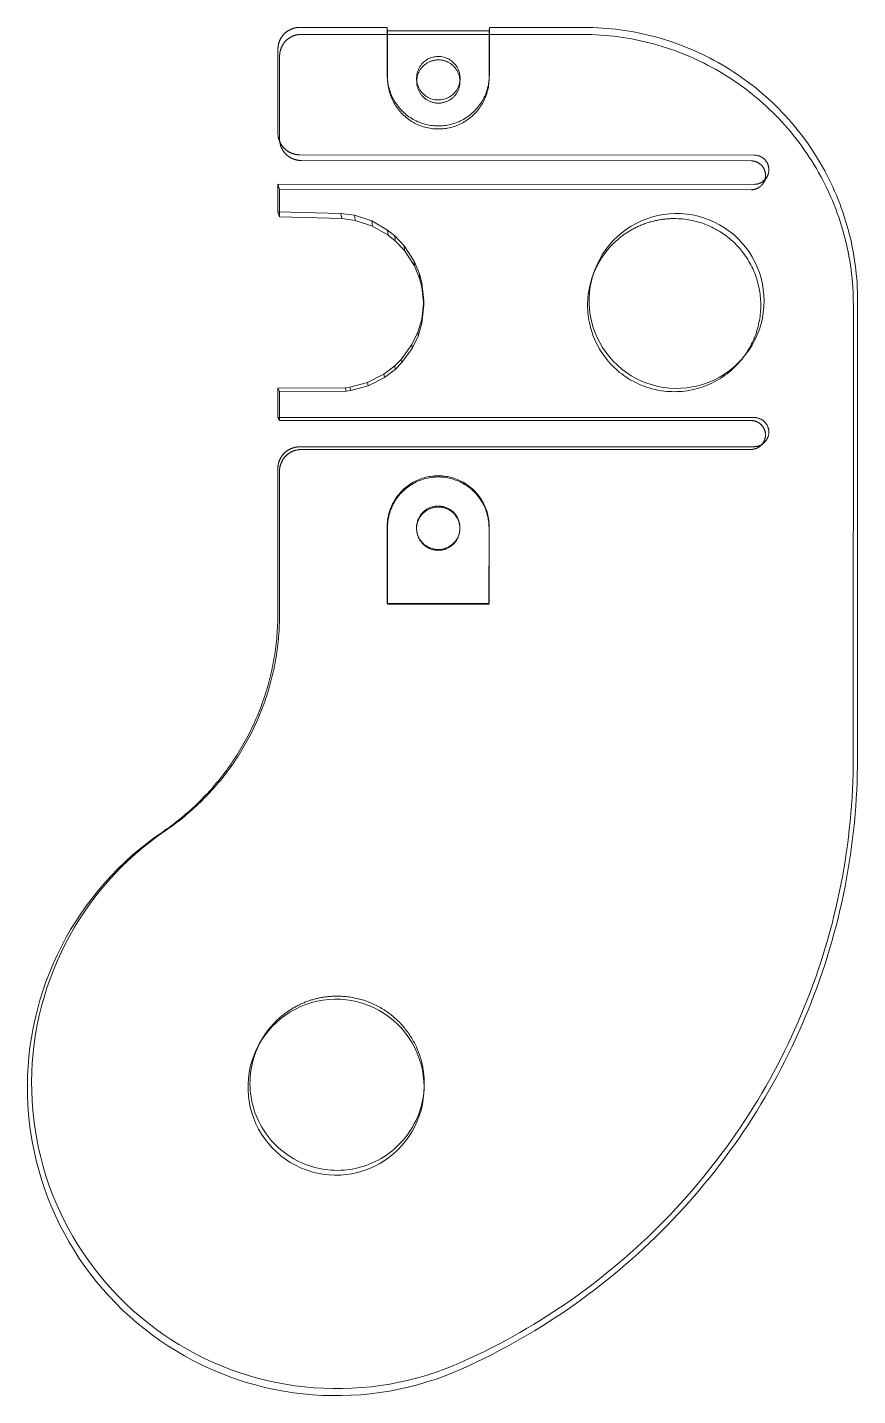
# Model space of a CAD drawing. Header units: millimetres. Extents: x 300.2 to 357.5, y 237.5 to 331.9.
import ezdxf

# ---------------------------------------------------------------- set-up
doc = ezdxf.new("R2010")
doc.units = ezdxf.units.MM
doc.layers.get('0').update_dxf_attribs({"true_color": 0xc2ced6})

# ---------------------------------------------------------------- blocks, each defined once
blk = doc.blocks.new('A$C525A3817')
at = {"color": 0, "linetype": 'Continuous', "lineweight": 0}
for p, q in [((-3.806, 47.183), (-9.839, 47.181)), ((-3.807, 43.902), (-3.806, 47.183)), ((-3.787, 46.94), (-3.806, 47.183)), ((-3.767, 46.698), (-9.738, 46.697)), ((-3.787, 46.94), (3.213, 46.936)), ((-3.787, 43.675), (-3.787, 46.94)), ((9.664, 46.692), (-3.767, 46.698)), ((3.213, 46.936), (3.23, 47.18)), ((3.213, 46.936), (3.213, 43.673)), ((3.23, 47.18), (3.229, 43.9)), ((9.764, 47.177), (3.23, 47.18)), ((-11.345, 45.674), (-11.347, 39.883)), ((-11.229, 45.205), (-11.23, 39.473)), ((-3.774, 43.371), (-3.794, 43.596)), ((-1.777, 43.389), (-1.786, 43.613)), ((1.206, 43.408), (1.212, 43.632)), ((3.203, 43.417), (3.22, 43.642)), ((-11.173, 39.076), (-11.289, 39.482)), ((-9.843, 38.398), (21.496, 38.367)), ((-9.741, 38.004), (21.275, 37.973)), ((22.126, 36.462), (22.355, 36.841)), ((21.496, 36.357), (-11.348, 36.364)), ((-11.348, 36.364), (-11.348, 34.459)), ((-11.231, 35.991), (-11.348, 36.364)), ((-11.231, 35.991), (-11.231, 34.105)), ((21.275, 35.984), (-11.231, 35.991)), ((-11.231, 34.105), (-11.348, 34.459)), ((-11.348, 34.459), (-7.012, 34.344)), ((-11.231, 34.105), (-6.94, 33.992)), ((-6.94, 33.992), (-7.012, 34.344)), ((-7.012, 34.344), (-6.073, 34.221)), ((-6.94, 33.992), (-6.011, 33.869)), ((-6.011, 33.869), (-6.073, 34.221)), ((-6.073, 34.221), (-4.874, 33.831)), ((-6.011, 33.869), (-4.824, 33.483)), ((-4.824, 33.483), (-4.874, 33.831)), ((-4.874, 33.831), (-3.782, 33.2)), ((-4.824, 33.483), (-3.744, 32.859)), ((-3.744, 32.859), (-3.782, 33.2)), ((-3.782, 33.2), (-3.292, 32.803)), ((-3.744, 32.859), (-3.258, 32.466)), ((-3.258, 32.466), (-3.292, 32.803)), ((-3.292, 32.803), (-2.641, 32.116)), ((-3.258, 32.466), (-2.614, 31.786)), ((-2.614, 31.786), (-2.641, 32.116)), ((-2.641, 32.116), (-1.954, 31.059)), ((-2.614, 31.786), (-1.934, 30.739)), ((-1.934, 30.739), (-1.954, 31.059)), ((-1.954, 31.059), (-1.592, 30.184)), ((-1.934, 30.739), (-1.576, 29.874)), ((10.33, 29.971), (10.437, 30.282)), ((-1.576, 29.874), (-1.592, 30.184)), ((-1.592, 30.184), (-1.429, 29.574)), ((-1.576, 29.874), (-1.414, 29.27)), ((-1.414, 29.27), (-1.429, 29.574)), ((-1.429, 29.574), (-1.297, 28.32)), ((-1.414, 29.27), (-1.306, 28.239)), ((-1.297, 28.32), (-1.43, 27.066)), ((-1.284, 28.029), (-1.297, 28.32)), ((28.612, -3.202), (28.619, 28.314)), ((-1.284, 28.029), (-1.415, 26.788)), ((-1.306, 28.239), (-1.284, 28.029)), ((28.318, -3.169), (28.325, 28.023)), ((-1.43, 27.066), (-1.698, 26.159)), ((-1.415, 26.788), (-1.681, 25.89)), ((-1.415, 26.788), (-1.43, 27.066)), ((-1.698, 26.159), (-2.106, 25.305)), ((-1.681, 25.89), (-2.084, 25.045)), ((-1.681, 25.89), (-1.698, 26.159)), ((-2.106, 25.305), (-2.847, 24.285)), ((-2.084, 25.045), (-2.818, 24.036)), ((-2.084, 25.045), (-2.106, 25.305)), ((-3.294, 23.839), (-4.045, 23.263)), ((-3.26, 23.594), (-4.003, 23.024)), ((-2.847, 24.285), (-3.294, 23.839)), ((-3.26, 23.594), (-3.294, 23.839)), ((-2.818, 24.036), (-3.26, 23.594)), ((-2.818, 24.036), (-2.847, 24.285)), ((20.523, 24.161), (20.736, 24.412)), ((-5.168, 22.691), (-6.386, 22.365)), ((-4.045, 23.263), (-5.168, 22.691)), ((-5.115, 22.458), (-5.168, 22.691)), ((-4.003, 23.024), (-5.115, 22.458)), ((-4.003, 23.024), (-4.045, 23.263)), ((-6.699, 22.323), (-11.351, 22.296)), ((-11.351, 22.296), (-11.351, 20.281)), ((-11.234, 22.067), (-11.351, 22.296)), ((-11.234, 22.067), (-11.235, 20.073)), ((-6.631, 22.094), (-11.234, 22.067)), ((-6.386, 22.365), (-6.699, 22.323)), ((-6.631, 22.094), (-6.699, 22.323)), ((-6.321, 22.135), (-6.631, 22.094)), ((-6.321, 22.135), (-6.386, 22.365)), ((-5.115, 22.458), (-6.321, 22.135)), ((-11.235, 20.073), (-11.351, 20.281)), ((-11.351, 20.281), (21.492, 20.274)), ((-11.235, 20.073), (21.271, 20.066)), ((21.493, 18.264), (-9.863, 18.253)), ((21.272, 18.076), (-9.762, 18.065)), ((21.909, 18.307), (22.136, 18.498)), ((-11.352, 16.733), (-11.354, 6.722)), ((-11.235, 16.561), (-11.238, 6.652)), ((-3.815, 7.451), (-3.814, 12.741)), ((-3.795, 7.451), (-3.794, 12.675)), ((-1.77, 12.398), (-1.779, 12.462)), ((1.193, 12.467), (1.199, 12.531)), ((3.206, 12.673), (3.205, 7.45)), ((3.222, 12.739), (3.221, 7.45)), ((3.221, 7.45), (-3.815, 7.451)), ((-3.795, 7.413), (-3.815, 7.451)), ((-3.795, 7.413), (-3.795, 7.451)), ((3.205, 7.411), (-3.795, 7.413)), ((3.205, 7.45), (3.205, 7.411)), ((3.205, 7.411), (3.221, 7.45)), ((-12.528, -22.739), (-12.658, -22.975)), ((-1.265, -25.931), (-1.278, -26.2))]:
    blk.add_line(p, q, dxfattribs=at)
for points in [[(-9.839, 47.181), (-9.864, 47.181), (-9.889, 47.181), (-9.914, 47.18), (-9.938, 47.178), (-9.963, 47.176), (-9.988, 47.174), (-10.013, 47.171), (-10.038, 47.168), (-10.062, 47.165), (-10.087, 47.161), (-10.111, 47.156), (-10.136, 47.152), (-10.16, 47.147), (-10.184, 47.141), (-10.209, 47.135), (-10.233, 47.129), (-10.257, 47.122), (-10.281, 47.115), (-10.304, 47.107), (-10.328, 47.099), (-10.352, 47.091), (-10.375, 47.083), (-10.398, 47.073), (-10.421, 47.064), (-10.444, 47.054), (-10.467, 47.044), (-10.489, 47.033), (-10.512, 47.022), (-10.534, 47.011), (-10.556, 46.999), (-10.578, 46.987), (-10.599, 46.975), (-10.621, 46.962), (-10.642, 46.949), (-10.663, 46.936), (-10.684, 46.922), (-10.704, 46.908), (-10.724, 46.893), (-10.744, 46.878), (-10.764, 46.863), (-10.784, 46.848), (-10.803, 46.832), (-10.822, 46.816), (-10.841, 46.799), (-10.859, 46.783), (-10.877, 46.766), (-10.895, 46.748), (-10.913, 46.731), (-10.93, 46.713), (-10.947, 46.695), (-10.964, 46.676), (-10.98, 46.657), (-10.996, 46.638), (-11.012, 46.619), (-11.028, 46.6), (-11.043, 46.58), (-11.058, 46.56), (-11.072, 46.539), (-11.086, 46.519), (-11.1, 46.498), (-11.113, 46.477), (-11.127, 46.456), (-11.139, 46.435), (-11.152, 46.413), (-11.164, 46.391), (-11.175, 46.369), (-11.187, 46.347), (-11.198, 46.325), (-11.208, 46.302), (-11.218, 46.279), (-11.228, 46.256), (-11.238, 46.233), (-11.247, 46.21), (-11.255, 46.187), (-11.264, 46.163), (-11.272, 46.14), (-11.279, 46.116), (-11.286, 46.092), (-11.293, 46.068), (-11.299, 46.044), (-11.305, 46.02), (-11.311, 45.995), (-11.316, 45.971), (-11.321, 45.947), (-11.325, 45.922), (-11.329, 45.897), (-11.332, 45.873), (-11.335, 45.848), (-11.338, 45.823), (-11.34, 45.798), (-11.342, 45.774), (-11.344, 45.749), (-11.345, 45.724), (-11.345, 45.699), (-11.345, 45.674)], [(-9.738, 46.697), (-9.762, 46.697), (-9.787, 46.696), (-9.812, 46.695), (-9.836, 46.693), (-9.861, 46.692), (-9.885, 46.689), (-9.91, 46.687), (-9.934, 46.684), (-9.959, 46.68), (-9.983, 46.676), (-10.007, 46.672), (-10.032, 46.667), (-10.056, 46.662), (-10.08, 46.657), (-10.104, 46.651), (-10.128, 46.645), (-10.151, 46.638), (-10.175, 46.631), (-10.199, 46.623), (-10.222, 46.616), (-10.245, 46.607), (-10.268, 46.599), (-10.291, 46.59), (-10.314, 46.58), (-10.337, 46.571), (-10.359, 46.561), (-10.382, 46.55), (-10.404, 46.539), (-10.426, 46.528), (-10.447, 46.517), (-10.469, 46.505), (-10.49, 46.492), (-10.512, 46.48), (-10.533, 46.467), (-10.553, 46.453), (-10.574, 46.44), (-10.594, 46.426), (-10.614, 46.411), (-10.634, 46.397), (-10.654, 46.382), (-10.673, 46.366), (-10.692, 46.351), (-10.711, 46.335), (-10.729, 46.319), (-10.748, 46.302), (-10.766, 46.285), (-10.783, 46.268), (-10.801, 46.251), (-10.818, 46.233), (-10.835, 46.215), (-10.851, 46.197), (-10.868, 46.178), (-10.883, 46.159), (-10.899, 46.14), (-10.914, 46.121), (-10.929, 46.101), (-10.944, 46.081), (-10.958, 46.061), (-10.972, 46.041), (-10.986, 46.02), (-10.999, 46), (-11.012, 45.979), (-11.025, 45.958), (-11.037, 45.936), (-11.049, 45.915), (-11.061, 45.893), (-11.072, 45.871), (-11.083, 45.849), (-11.093, 45.826), (-11.103, 45.804), (-11.113, 45.781), (-11.122, 45.758), (-11.131, 45.735), (-11.14, 45.712), (-11.148, 45.689), (-11.156, 45.666), (-11.163, 45.642), (-11.17, 45.618), (-11.177, 45.595), (-11.183, 45.571), (-11.189, 45.547), (-11.194, 45.523), (-11.2, 45.499), (-11.204, 45.475), (-11.208, 45.45), (-11.212, 45.426), (-11.216, 45.401), (-11.219, 45.377), (-11.222, 45.352), (-11.224, 45.328), (-11.226, 45.303), (-11.227, 45.279), (-11.228, 45.254), (-11.229, 45.229), (-11.229, 45.205)], [(28.325, 28.023), (28.322, 28.331), (28.315, 28.64), (28.302, 28.948), (28.284, 29.256), (28.261, 29.564), (28.234, 29.871), (28.2, 30.178), (28.162, 30.485), (28.119, 30.79), (28.071, 31.095), (28.018, 31.399), (27.959, 31.702), (27.896, 32.004), (27.828, 32.305), (27.755, 32.605), (27.677, 32.903), (27.593, 33.201), (27.506, 33.497), (27.413, 33.791), (27.315, 34.084), (27.212, 34.375), (27.105, 34.664), (26.993, 34.952), (26.876, 35.237), (26.754, 35.521), (26.628, 35.803), (26.497, 36.082), (26.362, 36.359), (26.222, 36.634), (26.077, 36.907), (25.928, 37.177), (25.775, 37.445), (25.617, 37.71), (25.454, 37.973), (25.288, 38.232), (25.117, 38.489), (24.942, 38.744), (24.763, 38.995), (24.579, 39.243), (24.392, 39.488), (24.2, 39.73), (24.005, 39.969), (23.805, 40.205), (23.602, 40.437), (23.395, 40.666), (23.184, 40.891), (22.97, 41.113), (22.751, 41.331), (22.53, 41.546), (22.304, 41.757), (22.076, 41.964), (21.843, 42.167), (21.608, 42.367), (21.369, 42.562), (21.127, 42.754), (20.882, 42.942), (20.634, 43.125), (20.383, 43.305), (20.129, 43.48), (19.872, 43.651), (19.612, 43.817), (19.35, 43.98), (19.085, 44.138), (18.817, 44.292), (18.547, 44.441), (18.274, 44.585), (17.999, 44.726), (17.722, 44.861), (17.443, 44.992), (17.161, 45.119), (16.877, 45.24), (16.592, 45.357), (16.304, 45.47), (16.015, 45.577), (15.724, 45.68), (15.431, 45.778), (15.137, 45.871), (14.841, 45.959), (14.544, 46.042), (14.246, 46.12), (13.946, 46.194), (13.645, 46.262), (13.343, 46.325), (13.04, 46.384), (12.736, 46.437), (12.431, 46.485), (12.125, 46.529), (11.819, 46.567), (11.512, 46.6), (11.205, 46.628), (10.897, 46.651), (10.589, 46.669), (10.281, 46.682), (9.972, 46.69), (9.664, 46.692)], [(28.619, 28.314), (28.616, 28.625), (28.609, 28.937), (28.596, 29.249), (28.578, 29.56), (28.555, 29.871), (28.527, 30.182), (28.493, 30.492), (28.455, 30.801), (28.411, 31.11), (28.362, 31.418), (28.309, 31.725), (28.25, 32.031), (28.186, 32.336), (28.117, 32.64), (28.043, 32.943), (27.964, 33.245), (27.88, 33.545), (27.791, 33.844), (27.697, 34.142), (27.598, 34.437), (27.495, 34.731), (27.386, 35.024), (27.273, 35.314), (27.155, 35.603), (27.032, 35.89), (26.905, 36.174), (26.772, 36.457), (26.635, 36.737), (26.494, 37.015), (26.348, 37.29), (26.197, 37.563), (26.042, 37.834), (25.883, 38.102), (25.719, 38.367), (25.55, 38.629), (25.378, 38.889), (25.201, 39.146), (25.02, 39.4), (24.834, 39.65), (24.645, 39.898), (24.451, 40.143), (24.254, 40.384), (24.052, 40.622), (23.847, 40.857), (23.638, 41.088), (23.425, 41.315), (23.208, 41.54), (22.987, 41.76), (22.763, 41.977), (22.536, 42.19), (22.305, 42.399), (22.07, 42.605), (21.832, 42.807), (21.591, 43.004), (21.347, 43.198), (21.099, 43.387), (20.848, 43.573), (20.595, 43.754), (20.338, 43.931), (20.078, 44.104), (19.816, 44.272), (19.551, 44.436), (19.283, 44.596), (19.012, 44.751), (18.739, 44.902), (18.464, 45.048), (18.186, 45.19), (17.906, 45.327), (17.624, 45.459), (17.339, 45.587), (17.053, 45.71), (16.764, 45.828), (16.474, 45.941), (16.181, 46.05), (15.887, 46.154), (15.592, 46.253), (15.294, 46.347), (14.995, 46.436), (14.695, 46.52), (14.393, 46.599), (14.091, 46.673), (13.786, 46.742), (13.481, 46.806), (13.175, 46.865), (12.868, 46.919), (12.56, 46.968), (12.251, 47.012), (11.942, 47.05), (11.632, 47.084), (11.321, 47.112), (11.01, 47.136), (10.699, 47.154), (10.387, 47.167), (10.076, 47.174), (9.764, 47.177)], [(1.205, 43.52), (1.202, 43.568), (1.197, 43.616), (1.191, 43.664), (1.183, 43.711), (1.174, 43.758), (1.164, 43.805), (1.151, 43.852), (1.138, 43.898), (1.122, 43.943), (1.106, 43.988), (1.088, 44.033), (1.068, 44.077), (1.047, 44.12), (1.025, 44.163), (1.001, 44.205), (0.976, 44.246), (0.95, 44.286), (0.923, 44.325), (0.894, 44.364), (0.864, 44.401), (0.832, 44.438), (0.8, 44.473), (0.767, 44.508), (0.732, 44.541), (0.696, 44.573), (0.659, 44.604), (0.622, 44.634), (0.583, 44.663), (0.544, 44.69), (0.503, 44.716), (0.462, 44.741), (0.42, 44.764), (0.377, 44.786), (0.334, 44.807), (0.29, 44.826), (0.245, 44.844), (0.2, 44.861), (0.154, 44.876), (0.108, 44.889), (0.062, 44.901), (0.015, 44.911), (-0.032, 44.92), (-0.08, 44.928), (-0.128, 44.934), (-0.176, 44.938), (-0.223, 44.941), (-0.272, 44.942), (-0.32, 44.942), (-0.368, 44.94), (-0.416, 44.936), (-0.463, 44.931), (-0.511, 44.925), (-0.558, 44.917), (-0.606, 44.907), (-0.652, 44.896), (-0.699, 44.884), (-0.745, 44.87), (-0.79, 44.854), (-0.835, 44.837), (-0.88, 44.819), (-0.923, 44.799), (-0.966, 44.778), (-1.009, 44.755), (-1.051, 44.731), (-1.091, 44.706), (-1.131, 44.679), (-1.171, 44.651), (-1.209, 44.622), (-1.246, 44.592), (-1.282, 44.56), (-1.318, 44.528), (-1.352, 44.494), (-1.385, 44.459), (-1.417, 44.423), (-1.448, 44.386), (-1.477, 44.348), (-1.506, 44.309), (-1.533, 44.27), (-1.558, 44.229), (-1.583, 44.188), (-1.606, 44.146), (-1.628, 44.103), (-1.648, 44.059), (-1.667, 44.015), (-1.684, 43.97), (-1.7, 43.925), (-1.715, 43.879), (-1.728, 43.833), (-1.74, 43.786), (-1.75, 43.739), (-1.758, 43.692), (-1.765, 43.644), (-1.771, 43.597), (-1.775, 43.549), (-1.777, 43.501)], [(-3.807, 43.902), (-3.805, 43.785), (-3.799, 43.669), (-3.79, 43.553), (-3.776, 43.438), (-3.759, 43.323), (-3.738, 43.208), (-3.713, 43.095), (-3.685, 42.982), (-3.652, 42.87), (-3.617, 42.759), (-3.577, 42.65), (-3.534, 42.542), (-3.487, 42.435), (-3.437, 42.33), (-3.383, 42.227), (-3.326, 42.126), (-3.266, 42.026), (-3.202, 41.929), (-3.135, 41.834), (-3.066, 41.741), (-2.993, 41.65), (-2.917, 41.562), (-2.838, 41.476), (-2.756, 41.393), (-2.672, 41.313), (-2.585, 41.236), (-2.496, 41.161), (-2.404, 41.09), (-2.31, 41.021), (-2.214, 40.956), (-2.115, 40.894), (-2.015, 40.835), (-1.913, 40.78), (-1.808, 40.728), (-1.703, 40.679), (-1.595, 40.634), (-1.487, 40.593), (-1.377, 40.555), (-1.265, 40.521), (-1.153, 40.491), (-1.04, 40.464), (-0.926, 40.441), (-0.811, 40.422), (-0.696, 40.406), (-0.58, 40.395), (-0.464, 40.387), (-0.348, 40.383), (-0.231, 40.383), (-0.115, 40.387), (0.001, 40.395), (0.117, 40.406), (0.232, 40.422), (0.347, 40.441), (0.461, 40.464), (0.574, 40.49), (0.686, 40.521), (0.798, 40.555), (0.908, 40.592), (1.016, 40.634), (1.124, 40.679), (1.23, 40.727), (1.334, 40.779), (1.436, 40.834), (1.536, 40.893), (1.635, 40.955), (1.731, 41.02), (1.825, 41.089), (1.917, 41.16), (2.007, 41.235), (2.093, 41.312), (2.178, 41.392), (2.259, 41.475), (2.338, 41.561), (2.414, 41.649), (2.487, 41.739), (2.557, 41.832), (2.624, 41.928), (2.688, 42.025), (2.748, 42.124), (2.805, 42.226), (2.859, 42.329), (2.909, 42.434), (2.956, 42.54), (2.999, 42.648), (3.039, 42.758), (3.075, 42.868), (3.107, 42.98), (3.135, 43.093), (3.16, 43.207), (3.181, 43.321), (3.199, 43.436), (3.212, 43.552), (3.222, 43.668), (3.227, 43.784), (3.229, 43.9)], [(-3.787, 43.675), (-3.787, 43.673), (-3.787, 43.671), (-3.787, 43.669), (-3.787, 43.667), (-3.787, 43.665), (-3.787, 43.663), (-3.787, 43.661), (-3.787, 43.659), (-3.787, 43.657), (-3.787, 43.655), (-3.787, 43.653), (-3.787, 43.651), (-3.787, 43.649), (-3.787, 43.647), (-3.787, 43.645), (-3.787, 43.643), (-3.787, 43.641), (-3.787, 43.639), (-3.787, 43.637), (-3.787, 43.635), (-3.787, 43.633), (-3.787, 43.631), (-3.787, 43.629), (-3.787, 43.627), (-3.787, 43.625), (-3.787, 43.623), (-3.787, 43.621), (-3.787, 43.619), (-3.787, 43.616), (-3.787, 43.614), (-3.787, 43.612), (-3.787, 43.61), (-3.787, 43.608), (-3.787, 43.606), (-3.787, 43.604), (-3.787, 43.602), (-3.786, 43.6), (-3.786, 43.598), (-3.786, 43.596), (-3.786, 43.594), (-3.786, 43.592), (-3.786, 43.59), (-3.786, 43.588), (-3.786, 43.586), (-3.786, 43.584), (-3.786, 43.582), (-3.786, 43.58), (-3.786, 43.578), (-3.786, 43.576), (-3.786, 43.574), (-3.786, 43.572), (-3.786, 43.57), (-3.786, 43.568), (-3.786, 43.566), (-3.786, 43.564), (-3.785, 43.562), (-3.785, 43.56), (-3.785, 43.558), (-3.785, 43.556), (-3.785, 43.554), (-3.785, 43.552), (-3.785, 43.55), (-3.785, 43.548), (-3.785, 43.546), (-3.785, 43.544), (-3.785, 43.542), (-3.785, 43.54), (-3.785, 43.538), (-3.784, 43.536), (-3.784, 43.534), (-3.784, 43.532), (-3.784, 43.53), (-3.784, 43.528), (-3.784, 43.526), (-3.784, 43.524), (-3.784, 43.522), (-3.784, 43.52), (-3.784, 43.518), (-3.784, 43.516), (-3.784, 43.514), (-3.783, 43.512), (-3.783, 43.51), (-3.783, 43.508), (-3.783, 43.506), (-3.783, 43.504), (-3.783, 43.502), (-3.783, 43.5), (-3.783, 43.497), (-3.783, 43.495), (-3.783, 43.493), (-3.782, 43.491), (-3.782, 43.489), (-3.782, 43.487), (-3.782, 43.485), (-3.782, 43.483)], [(-3.782, 43.483), (-3.774, 43.371), (-3.763, 43.26), (-3.748, 43.149), (-3.729, 43.038), (-3.707, 42.928), (-3.681, 42.819), (-3.652, 42.71), (-3.619, 42.603), (-3.583, 42.497), (-3.544, 42.392), (-3.501, 42.288), (-3.455, 42.186), (-3.406, 42.085), (-3.353, 41.986), (-3.297, 41.888), (-3.239, 41.793), (-3.177, 41.699), (-3.112, 41.608), (-3.044, 41.518), (-2.974, 41.431), (-2.9, 41.346), (-2.824, 41.263), (-2.746, 41.183), (-2.665, 41.106), (-2.581, 41.031), (-2.495, 40.959), (-2.407, 40.889), (-2.317, 40.823), (-2.224, 40.759), (-2.13, 40.699), (-2.034, 40.641), (-1.935, 40.587), (-1.836, 40.535), (-1.734, 40.487), (-1.631, 40.443), (-1.527, 40.401), (-1.422, 40.363), (-1.315, 40.328), (-1.207, 40.297), (-1.098, 40.27), (-0.989, 40.245), (-0.879, 40.225), (-0.768, 40.207), (-0.656, 40.194), (-0.545, 40.184), (-0.432, 40.177), (-0.32, 40.174), (-0.208, 40.175), (-0.096, 40.179), (0.016, 40.187), (0.128, 40.199), (0.239, 40.214), (0.349, 40.233), (0.459, 40.255), (0.569, 40.28), (0.677, 40.31), (0.784, 40.342), (0.891, 40.378), (0.996, 40.418), (1.099, 40.461), (1.202, 40.507), (1.302, 40.556), (1.401, 40.609), (1.499, 40.664), (1.594, 40.723), (1.688, 40.785), (1.78, 40.85), (1.869, 40.917), (1.956, 40.988), (2.041, 41.061), (2.124, 41.137), (2.204, 41.216), (2.282, 41.297), (2.356, 41.381), (2.429, 41.466), (2.498, 41.555), (2.564, 41.645), (2.628, 41.737), (2.689, 41.832), (2.746, 41.928), (2.801, 42.026), (2.852, 42.126), (2.9, 42.228), (2.945, 42.33), (2.986, 42.435), (3.024, 42.54), (3.059, 42.647), (3.09, 42.755), (3.118, 42.864), (3.142, 42.973), (3.163, 43.083), (3.18, 43.194), (3.193, 43.306), (3.203, 43.417), (3.21, 43.529)], [(-1.778, 43.45), (-1.777, 43.4), (-1.775, 43.35), (-1.771, 43.3), (-1.765, 43.25), (-1.757, 43.201), (-1.748, 43.151), (-1.737, 43.103), (-1.725, 43.054), (-1.711, 43.006), (-1.695, 42.958), (-1.678, 42.911), (-1.659, 42.865), (-1.638, 42.819), (-1.616, 42.774), (-1.593, 42.73), (-1.568, 42.686), (-1.542, 42.644), (-1.514, 42.602), (-1.485, 42.561), (-1.454, 42.522), (-1.423, 42.483), (-1.389, 42.445), (-1.355, 42.409), (-1.32, 42.373), (-1.283, 42.339), (-1.245, 42.307), (-1.206, 42.275), (-1.166, 42.245), (-1.125, 42.216), (-1.083, 42.188), (-1.041, 42.162), (-0.997, 42.138), (-0.953, 42.115), (-0.907, 42.093), (-0.861, 42.073), (-0.815, 42.054), (-0.768, 42.037), (-0.72, 42.022), (-0.672, 42.008), (-0.623, 41.996), (-0.574, 41.986), (-0.525, 41.977), (-0.476, 41.969), (-0.426, 41.964), (-0.376, 41.96), (-0.326, 41.958), (-0.276, 41.957), (-0.226, 41.959), (-0.176, 41.961), (-0.126, 41.966), (-0.076, 41.972), (-0.027, 41.98), (0.023, 41.99), (0.072, 42.001), (0.12, 42.014), (0.168, 42.028), (0.215, 42.044), (0.262, 42.062), (0.309, 42.081), (0.354, 42.102), (0.399, 42.124), (0.443, 42.147), (0.486, 42.173), (0.529, 42.199), (0.57, 42.227), (0.611, 42.257), (0.65, 42.288), (0.689, 42.32), (0.726, 42.353), (0.763, 42.388), (0.798, 42.423), (0.831, 42.46), (0.864, 42.498), (0.895, 42.537), (0.925, 42.578), (0.954, 42.619), (0.981, 42.661), (1.007, 42.704), (1.031, 42.748), (1.054, 42.792), (1.075, 42.838), (1.095, 42.884), (1.113, 42.93), (1.13, 42.977), (1.145, 43.025), (1.158, 43.073), (1.17, 43.122), (1.18, 43.171), (1.189, 43.221), (1.196, 43.27), (1.201, 43.32), (1.204, 43.37), (1.206, 43.42), (1.206, 43.47), (1.205, 43.52)], [(-1.777, 43.501), (-1.777, 43.5), (-1.777, 43.5), (-1.777, 43.499), (-1.777, 43.498), (-1.777, 43.498), (-1.777, 43.497), (-1.777, 43.497), (-1.777, 43.496), (-1.777, 43.496), (-1.777, 43.495), (-1.777, 43.495), (-1.777, 43.494), (-1.777, 43.494), (-1.777, 43.493), (-1.777, 43.493), (-1.777, 43.492), (-1.777, 43.492), (-1.777, 43.491), (-1.777, 43.49), (-1.778, 43.49), (-1.778, 43.489), (-1.778, 43.489), (-1.778, 43.488), (-1.778, 43.488), (-1.778, 43.487), (-1.778, 43.487), (-1.778, 43.486), (-1.778, 43.486), (-1.778, 43.485), (-1.778, 43.485), (-1.778, 43.484), (-1.778, 43.484), (-1.778, 43.483), (-1.778, 43.483), (-1.778, 43.482), (-1.778, 43.481), (-1.778, 43.481), (-1.778, 43.48), (-1.778, 43.48), (-1.778, 43.479), (-1.778, 43.479), (-1.778, 43.478), (-1.778, 43.478), (-1.778, 43.477), (-1.778, 43.477), (-1.778, 43.476), (-1.778, 43.476), (-1.778, 43.475), (-1.778, 43.475), (-1.778, 43.474), (-1.778, 43.473), (-1.778, 43.473), (-1.778, 43.472), (-1.778, 43.472), (-1.778, 43.471), (-1.778, 43.471), (-1.778, 43.47), (-1.778, 43.47), (-1.778, 43.469), (-1.778, 43.469), (-1.778, 43.468), (-1.778, 43.468), (-1.778, 43.467), (-1.778, 43.467), (-1.778, 43.466), (-1.778, 43.465), (-1.778, 43.465), (-1.778, 43.464), (-1.778, 43.464), (-1.778, 43.463), (-1.778, 43.463), (-1.778, 43.462), (-1.778, 43.462), (-1.778, 43.461), (-1.778, 43.461), (-1.778, 43.46), (-1.778, 43.46), (-1.778, 43.459), (-1.778, 43.459), (-1.778, 43.458), (-1.778, 43.457), (-1.778, 43.457), (-1.778, 43.456), (-1.778, 43.456), (-1.778, 43.455), (-1.778, 43.455), (-1.778, 43.454), (-1.778, 43.454), (-1.778, 43.453), (-1.778, 43.453), (-1.778, 43.452), (-1.778, 43.452), (-1.778, 43.451), (-1.778, 43.451), (-1.778, 43.45)], [(3.21, 43.529), (3.21, 43.531), (3.21, 43.532), (3.21, 43.534), (3.21, 43.535), (3.21, 43.537), (3.21, 43.538), (3.21, 43.54), (3.21, 43.541), (3.21, 43.543), (3.21, 43.545), (3.21, 43.546), (3.21, 43.548), (3.211, 43.549), (3.211, 43.551), (3.211, 43.552), (3.211, 43.554), (3.211, 43.555), (3.211, 43.557), (3.211, 43.558), (3.211, 43.56), (3.211, 43.561), (3.211, 43.563), (3.211, 43.564), (3.211, 43.566), (3.211, 43.567), (3.211, 43.569), (3.211, 43.57), (3.211, 43.572), (3.211, 43.573), (3.211, 43.575), (3.211, 43.576), (3.211, 43.578), (3.211, 43.579), (3.212, 43.581), (3.212, 43.582), (3.212, 43.584), (3.212, 43.585), (3.212, 43.587), (3.212, 43.588), (3.212, 43.59), (3.212, 43.592), (3.212, 43.593), (3.212, 43.595), (3.212, 43.596), (3.212, 43.598), (3.212, 43.599), (3.212, 43.601), (3.212, 43.602), (3.212, 43.604), (3.212, 43.605), (3.212, 43.607), (3.212, 43.608), (3.212, 43.61), (3.212, 43.611), (3.212, 43.613), (3.212, 43.614), (3.212, 43.616), (3.212, 43.617), (3.212, 43.619), (3.212, 43.62), (3.212, 43.622), (3.212, 43.623), (3.212, 43.625), (3.212, 43.626), (3.212, 43.628), (3.212, 43.629), (3.212, 43.631), (3.213, 43.632), (3.213, 43.634), (3.213, 43.636), (3.213, 43.637), (3.213, 43.639), (3.213, 43.64), (3.213, 43.642), (3.213, 43.643), (3.213, 43.645), (3.213, 43.646), (3.213, 43.648), (3.213, 43.649), (3.213, 43.651), (3.213, 43.652), (3.213, 43.654), (3.213, 43.655), (3.213, 43.657), (3.213, 43.658), (3.213, 43.66), (3.213, 43.661), (3.213, 43.663), (3.213, 43.664), (3.213, 43.666), (3.213, 43.667), (3.213, 43.669), (3.213, 43.67), (3.213, 43.672), (3.213, 43.673)], [(-11.347, 39.883), (-11.346, 39.858), (-11.346, 39.833), (-11.344, 39.809), (-11.343, 39.784), (-11.341, 39.759), (-11.338, 39.735), (-11.336, 39.71), (-11.332, 39.686), (-11.329, 39.661), (-11.325, 39.637), (-11.32, 39.613), (-11.315, 39.588), (-11.31, 39.564), (-11.305, 39.54), (-11.299, 39.516), (-11.292, 39.492), (-11.285, 39.469), (-11.278, 39.445), (-11.271, 39.421), (-11.263, 39.398), (-11.254, 39.375), (-11.245, 39.352), (-11.236, 39.329), (-11.227, 39.306), (-11.217, 39.283), (-11.207, 39.261), (-11.196, 39.238), (-11.185, 39.216), (-11.174, 39.194), (-11.162, 39.173), (-11.15, 39.151), (-11.137, 39.13), (-11.125, 39.109), (-11.111, 39.088), (-11.098, 39.067), (-11.084, 39.046), (-11.07, 39.026), (-11.055, 39.006), (-11.041, 38.986), (-11.026, 38.967), (-11.01, 38.948), (-10.994, 38.929), (-10.978, 38.91), (-10.962, 38.891), (-10.945, 38.873), (-10.928, 38.855), (-10.911, 38.838), (-10.893, 38.82), (-10.875, 38.803), (-10.857, 38.786), (-10.839, 38.77), (-10.82, 38.754), (-10.801, 38.738), (-10.782, 38.723), (-10.762, 38.707), (-10.743, 38.692), (-10.723, 38.678), (-10.703, 38.664), (-10.682, 38.65), (-10.661, 38.636), (-10.641, 38.623), (-10.619, 38.61), (-10.598, 38.598), (-10.577, 38.585), (-10.555, 38.574), (-10.533, 38.562), (-10.511, 38.551), (-10.489, 38.54), (-10.466, 38.53), (-10.444, 38.52), (-10.421, 38.511), (-10.398, 38.501), (-10.375, 38.493), (-10.352, 38.484), (-10.328, 38.476), (-10.305, 38.468), (-10.281, 38.461), (-10.257, 38.454), (-10.234, 38.448), (-10.21, 38.442), (-10.186, 38.436), (-10.161, 38.431), (-10.137, 38.426), (-10.113, 38.421), (-10.089, 38.417), (-10.064, 38.413), (-10.04, 38.41), (-10.015, 38.407), (-9.991, 38.405), (-9.966, 38.403), (-9.941, 38.401), (-9.917, 38.4), (-9.892, 38.399), (-9.867, 38.398), (-9.843, 38.398)], [(-11.23, 39.473), (-11.23, 39.469), (-11.23, 39.464), (-11.23, 39.46), (-11.23, 39.456), (-11.23, 39.452), (-11.23, 39.448), (-11.23, 39.443), (-11.23, 39.439), (-11.229, 39.435), (-11.229, 39.431), (-11.229, 39.426), (-11.229, 39.422), (-11.229, 39.418), (-11.229, 39.414), (-11.228, 39.409), (-11.228, 39.405), (-11.228, 39.401), (-11.228, 39.397), (-11.227, 39.393), (-11.227, 39.388), (-11.227, 39.384), (-11.227, 39.38), (-11.226, 39.376), (-11.226, 39.371), (-11.226, 39.367), (-11.225, 39.363), (-11.225, 39.359), (-11.225, 39.355), (-11.224, 39.35), (-11.224, 39.346), (-11.223, 39.342), (-11.223, 39.338), (-11.223, 39.334), (-11.222, 39.329), (-11.222, 39.325), (-11.221, 39.321), (-11.221, 39.317), (-11.22, 39.312), (-11.22, 39.308), (-11.219, 39.304), (-11.219, 39.3), (-11.218, 39.296), (-11.218, 39.291), (-11.217, 39.287), (-11.217, 39.283), (-11.216, 39.279), (-11.215, 39.275), (-11.215, 39.271), (-11.214, 39.266), (-11.214, 39.262), (-11.213, 39.258), (-11.212, 39.254), (-11.212, 39.25), (-11.211, 39.245), (-11.21, 39.241), (-11.21, 39.237), (-11.209, 39.233), (-11.208, 39.229), (-11.207, 39.225), (-11.207, 39.22), (-11.206, 39.216), (-11.205, 39.212), (-11.204, 39.208), (-11.204, 39.204), (-11.203, 39.2), (-11.202, 39.195), (-11.201, 39.191), (-11.2, 39.187), (-11.199, 39.183), (-11.199, 39.179), (-11.198, 39.175), (-11.197, 39.171), (-11.196, 39.166), (-11.195, 39.162), (-11.194, 39.158), (-11.193, 39.154), (-11.192, 39.15), (-11.191, 39.146), (-11.19, 39.142), (-11.189, 39.138), (-11.188, 39.133), (-11.187, 39.129), (-11.186, 39.125), (-11.185, 39.121), (-11.184, 39.117), (-11.183, 39.113), (-11.182, 39.109), (-11.181, 39.105), (-11.18, 39.101), (-11.179, 39.097), (-11.178, 39.092), (-11.177, 39.088), (-11.176, 39.084), (-11.174, 39.08), (-11.173, 39.076)], [(-11.173, 39.076), (-11.168, 39.057), (-11.162, 39.037), (-11.155, 39.018), (-11.149, 38.999), (-11.142, 38.98), (-11.135, 38.961), (-11.128, 38.942), (-11.12, 38.923), (-11.113, 38.905), (-11.105, 38.886), (-11.096, 38.868), (-11.088, 38.849), (-11.079, 38.831), (-11.07, 38.813), (-11.061, 38.795), (-11.051, 38.777), (-11.041, 38.76), (-11.031, 38.742), (-11.021, 38.725), (-11.011, 38.707), (-11, 38.69), (-10.989, 38.673), (-10.978, 38.656), (-10.966, 38.64), (-10.955, 38.623), (-10.943, 38.607), (-10.931, 38.59), (-10.918, 38.574), (-10.906, 38.559), (-10.893, 38.543), (-10.88, 38.527), (-10.867, 38.512), (-10.854, 38.497), (-10.84, 38.482), (-10.826, 38.467), (-10.812, 38.452), (-10.798, 38.438), (-10.784, 38.424), (-10.769, 38.41), (-10.754, 38.396), (-10.739, 38.382), (-10.724, 38.369), (-10.709, 38.356), (-10.693, 38.343), (-10.678, 38.33), (-10.662, 38.317), (-10.646, 38.305), (-10.63, 38.293), (-10.613, 38.281), (-10.597, 38.269), (-10.58, 38.258), (-10.563, 38.247), (-10.546, 38.236), (-10.529, 38.225), (-10.512, 38.214), (-10.495, 38.204), (-10.477, 38.194), (-10.459, 38.184), (-10.441, 38.175), (-10.424, 38.165), (-10.405, 38.156), (-10.387, 38.148), (-10.369, 38.139), (-10.351, 38.131), (-10.332, 38.123), (-10.313, 38.115), (-10.295, 38.107), (-10.276, 38.1), (-10.257, 38.093), (-10.238, 38.086), (-10.219, 38.08), (-10.199, 38.073), (-10.18, 38.067), (-10.161, 38.062), (-10.141, 38.056), (-10.122, 38.051), (-10.102, 38.046), (-10.082, 38.041), (-10.063, 38.037), (-10.043, 38.033), (-10.023, 38.029), (-10.003, 38.025), (-9.983, 38.022), (-9.963, 38.019), (-9.943, 38.016), (-9.923, 38.014), (-9.903, 38.012), (-9.883, 38.01), (-9.863, 38.008), (-9.842, 38.007), (-9.822, 38.006), (-9.802, 38.005), (-9.782, 38.004), (-9.762, 38.004), (-9.741, 38.004)], [(22.219, 36.664), (22.225, 36.683), (22.231, 36.702), (22.236, 36.721), (22.241, 36.74), (22.246, 36.759), (22.25, 36.779), (22.254, 36.798), (22.257, 36.818), (22.26, 36.837), (22.263, 36.857), (22.265, 36.877), (22.267, 36.896), (22.268, 36.916), (22.269, 36.936), (22.27, 36.956), (22.27, 36.976), (22.27, 36.995), (22.269, 37.015), (22.268, 37.035), (22.267, 37.055), (22.265, 37.074), (22.263, 37.094), (22.261, 37.114), (22.258, 37.133), (22.255, 37.153), (22.251, 37.172), (22.247, 37.192), (22.242, 37.211), (22.238, 37.23), (22.232, 37.249), (22.227, 37.268), (22.221, 37.287), (22.214, 37.306), (22.208, 37.325), (22.201, 37.343), (22.193, 37.362), (22.185, 37.38), (22.177, 37.398), (22.169, 37.416), (22.16, 37.433), (22.151, 37.451), (22.141, 37.468), (22.131, 37.486), (22.121, 37.502), (22.11, 37.519), (22.099, 37.536), (22.088, 37.552), (22.076, 37.568), (22.064, 37.584), (22.052, 37.6), (22.04, 37.615), (22.027, 37.63), (22.014, 37.645), (22, 37.659), (21.987, 37.674), (21.973, 37.688), (21.958, 37.702), (21.944, 37.715), (21.929, 37.728), (21.914, 37.741), (21.899, 37.754), (21.883, 37.766), (21.867, 37.778), (21.851, 37.789), (21.835, 37.801), (21.819, 37.812), (21.802, 37.822), (21.785, 37.833), (21.768, 37.843), (21.75, 37.852), (21.733, 37.862), (21.715, 37.871), (21.697, 37.879), (21.679, 37.887), (21.661, 37.895), (21.643, 37.903), (21.624, 37.91), (21.606, 37.917), (21.587, 37.923), (21.568, 37.929), (21.549, 37.935), (21.53, 37.94), (21.511, 37.945), (21.492, 37.949), (21.472, 37.954), (21.453, 37.957), (21.433, 37.961), (21.414, 37.964), (21.394, 37.966), (21.374, 37.968), (21.355, 37.97), (21.335, 37.972), (21.315, 37.972), (21.295, 37.973), (21.275, 37.973)], [(21.496, 36.357), (21.529, 36.358), (21.562, 36.359), (21.595, 36.362), (21.628, 36.366), (21.661, 36.371), (21.694, 36.377), (21.726, 36.384), (21.759, 36.392), (21.791, 36.401), (21.822, 36.411), (21.853, 36.423), (21.884, 36.435), (21.915, 36.448), (21.945, 36.463), (21.974, 36.478), (22.003, 36.494), (22.032, 36.512), (22.059, 36.53), (22.087, 36.549), (22.113, 36.569), (22.139, 36.59), (22.164, 36.611), (22.189, 36.634), (22.212, 36.657), (22.235, 36.681), (22.257, 36.706), (22.279, 36.732), (22.299, 36.758), (22.319, 36.785), (22.337, 36.812), (22.355, 36.84), (22.372, 36.869), (22.388, 36.898), (22.403, 36.928), (22.416, 36.958), (22.429, 36.989), (22.441, 37.02), (22.452, 37.051), (22.462, 37.083), (22.47, 37.115), (22.478, 37.148), (22.485, 37.18), (22.49, 37.213), (22.494, 37.246), (22.498, 37.279), (22.5, 37.312), (22.501, 37.345), (22.501, 37.379), (22.5, 37.412), (22.498, 37.445), (22.494, 37.478), (22.49, 37.511), (22.485, 37.544), (22.478, 37.576), (22.47, 37.609), (22.462, 37.641), (22.452, 37.673), (22.441, 37.704), (22.429, 37.735), (22.417, 37.766), (22.403, 37.796), (22.388, 37.826), (22.372, 37.855), (22.355, 37.884), (22.338, 37.912), (22.319, 37.939), (22.299, 37.966), (22.279, 37.993), (22.258, 38.018), (22.236, 38.043), (22.213, 38.067), (22.189, 38.09), (22.165, 38.113), (22.139, 38.135), (22.114, 38.155), (22.087, 38.175), (22.06, 38.194), (22.032, 38.213), (22.004, 38.23), (21.975, 38.246), (21.945, 38.262), (21.915, 38.276), (21.885, 38.289), (21.854, 38.302), (21.823, 38.313), (21.791, 38.323), (21.759, 38.332), (21.727, 38.341), (21.694, 38.348), (21.662, 38.354), (21.629, 38.359), (21.596, 38.362), (21.563, 38.365), (21.529, 38.367), (21.496, 38.367)], [(21.275, 35.984), (21.288, 35.984), (21.301, 35.984), (21.314, 35.984), (21.327, 35.985), (21.34, 35.986), (21.353, 35.987), (21.366, 35.988), (21.379, 35.989), (21.392, 35.99), (21.405, 35.992), (21.418, 35.994), (21.431, 35.996), (21.444, 35.998), (21.457, 36), (21.47, 36.003), (21.483, 36.005), (21.495, 36.008), (21.508, 36.011), (21.521, 36.014), (21.534, 36.018), (21.546, 36.021), (21.559, 36.025), (21.571, 36.029), (21.584, 36.033), (21.596, 36.037), (21.609, 36.041), (21.621, 36.046), (21.633, 36.05), (21.645, 36.055), (21.657, 36.06), (21.669, 36.065), (21.681, 36.07), (21.693, 36.076), (21.705, 36.081), (21.717, 36.087), (21.729, 36.093), (21.74, 36.099), (21.752, 36.105), (21.763, 36.111), (21.774, 36.118), (21.786, 36.125), (21.797, 36.131), (21.808, 36.138), (21.819, 36.145), (21.83, 36.153), (21.841, 36.16), (21.851, 36.168), (21.862, 36.175), (21.873, 36.183), (21.883, 36.191), (21.893, 36.199), (21.904, 36.207), (21.914, 36.215), (21.924, 36.224), (21.933, 36.233), (21.943, 36.241), (21.953, 36.25), (21.962, 36.259), (21.972, 36.268), (21.981, 36.277), (21.99, 36.287), (21.999, 36.296), (22.008, 36.306), (22.017, 36.315), (22.026, 36.325), (22.034, 36.335), (22.042, 36.345), (22.051, 36.355), (22.059, 36.366), (22.067, 36.376), (22.075, 36.386), (22.082, 36.397), (22.09, 36.408), (22.097, 36.418), (22.105, 36.429), (22.112, 36.44), (22.119, 36.451), (22.126, 36.462), (22.132, 36.474), (22.139, 36.485), (22.145, 36.496), (22.152, 36.508), (22.158, 36.52), (22.164, 36.531), (22.17, 36.543), (22.175, 36.555), (22.181, 36.567), (22.186, 36.579), (22.191, 36.591), (22.196, 36.603), (22.201, 36.615), (22.206, 36.627), (22.21, 36.639), (22.215, 36.652), (22.219, 36.664)], [(15.975, 33.995), (15.899, 33.994), (15.822, 33.993), (15.746, 33.99), (15.67, 33.987), (15.594, 33.983), (15.518, 33.977), (15.443, 33.971), (15.367, 33.964), (15.291, 33.956), (15.215, 33.946), (15.14, 33.936), (15.065, 33.925), (14.99, 33.913), (14.915, 33.9), (14.84, 33.886), (14.765, 33.871), (14.691, 33.855), (14.616, 33.838), (14.542, 33.821), (14.469, 33.802), (14.395, 33.782), (14.322, 33.762), (14.249, 33.74), (14.176, 33.718), (14.103, 33.694), (14.031, 33.67), (13.96, 33.645), (13.888, 33.619), (13.817, 33.591), (13.746, 33.564), (13.676, 33.535), (13.606, 33.505), (13.536, 33.474), (13.467, 33.443), (13.398, 33.41), (13.329, 33.377), (13.261, 33.343), (13.194, 33.308), (13.126, 33.272), (13.06, 33.235), (12.994, 33.198), (12.928, 33.159), (12.863, 33.12), (12.798, 33.08), (12.734, 33.039), (12.67, 32.997), (12.607, 32.955), (12.544, 32.911), (12.482, 32.867), (12.421, 32.822), (12.36, 32.777), (12.3, 32.73), (12.24, 32.683), (12.181, 32.635), (12.122, 32.586), (12.064, 32.537), (12.007, 32.487), (11.951, 32.436), (11.895, 32.384), (11.839, 32.332), (11.785, 32.278), (11.731, 32.225), (11.678, 32.17), (11.625, 32.115), (11.573, 32.059), (11.522, 32.003), (11.472, 31.946), (11.422, 31.888), (11.374, 31.83), (11.325, 31.771), (11.278, 31.711), (11.231, 31.651), (11.186, 31.59), (11.14, 31.529), (11.096, 31.467), (11.053, 31.404), (11.01, 31.341), (10.968, 31.278), (10.927, 31.214), (10.887, 31.149), (10.847, 31.084), (10.809, 31.018), (10.771, 30.952), (10.734, 30.886), (10.698, 30.819), (10.663, 30.751), (10.629, 30.683), (10.595, 30.615), (10.562, 30.546), (10.531, 30.477), (10.5, 30.407), (10.47, 30.337), (10.441, 30.267), (10.413, 30.196), (10.386, 30.125)], [(20.627, 24.288), (20.714, 24.399), (20.799, 24.512), (20.881, 24.627), (20.96, 24.744), (21.036, 24.863), (21.109, 24.984), (21.18, 25.106), (21.247, 25.23), (21.312, 25.355), (21.374, 25.482), (21.432, 25.611), (21.488, 25.741), (21.54, 25.872), (21.59, 26.004), (21.636, 26.137), (21.679, 26.272), (21.719, 26.407), (21.756, 26.544), (21.789, 26.681), (21.819, 26.819), (21.846, 26.957), (21.87, 27.097), (21.89, 27.236), (21.907, 27.376), (21.921, 27.517), (21.931, 27.658), (21.938, 27.799), (21.942, 27.94), (21.942, 28.081), (21.939, 28.222), (21.933, 28.363), (21.923, 28.504), (21.91, 28.645), (21.894, 28.785), (21.874, 28.925), (21.851, 29.064), (21.825, 29.203), (21.796, 29.341), (21.763, 29.478), (21.727, 29.615), (21.688, 29.751), (21.645, 29.885), (21.6, 30.019), (21.551, 30.152), (21.499, 30.283), (21.444, 30.413), (21.386, 30.542), (21.325, 30.669), (21.261, 30.795), (21.194, 30.919), (21.124, 31.042), (21.052, 31.163), (20.976, 31.282), (20.898, 31.399), (20.816, 31.515), (20.732, 31.629), (20.646, 31.74), (20.557, 31.85), (20.465, 31.957), (20.371, 32.062), (20.274, 32.165), (20.175, 32.266), (20.073, 32.364), (19.97, 32.459), (19.864, 32.553), (19.756, 32.644), (19.645, 32.732), (19.533, 32.817), (19.419, 32.9), (19.302, 32.98), (19.184, 33.058), (19.064, 33.132), (18.943, 33.204), (18.819, 33.273), (18.694, 33.338), (18.568, 33.401), (18.44, 33.461), (18.311, 33.518), (18.18, 33.572), (18.048, 33.622), (17.916, 33.67), (17.781, 33.714), (17.646, 33.755), (17.51, 33.793), (17.374, 33.828), (17.236, 33.86), (17.098, 33.888), (16.959, 33.913), (16.819, 33.934), (16.679, 33.953), (16.539, 33.968), (16.398, 33.98), (16.257, 33.988), (16.116, 33.993), (15.975, 33.995)], [(10.386, 30.125), (10.326, 29.958), (10.271, 29.789), (10.221, 29.619), (10.176, 29.447), (10.136, 29.274), (10.102, 29.1), (10.072, 28.925), (10.048, 28.749), (10.029, 28.573), (10.016, 28.396), (10.007, 28.219), (10.004, 28.041), (10.006, 27.864), (10.014, 27.687), (10.027, 27.51), (10.044, 27.333), (10.068, 27.157), (10.096, 26.982), (10.13, 26.808), (10.169, 26.635), (10.212, 26.463), (10.261, 26.292), (10.315, 26.123), (10.375, 25.956), (10.439, 25.79), (10.507, 25.627), (10.581, 25.465), (10.66, 25.306), (10.743, 25.149), (10.831, 24.995), (10.923, 24.844), (11.02, 24.695), (11.121, 24.549), (11.226, 24.406), (11.336, 24.267), (11.45, 24.131), (11.568, 23.998), (11.689, 23.869), (11.815, 23.743), (11.944, 23.622), (12.077, 23.504), (12.213, 23.39), (12.352, 23.28), (12.495, 23.175), (12.641, 23.073), (12.789, 22.976), (12.941, 22.884), (13.095, 22.796), (13.252, 22.713), (13.411, 22.634), (13.572, 22.561), (13.736, 22.492), (13.901, 22.428), (14.069, 22.368), (14.238, 22.314), (14.408, 22.265), (14.58, 22.221), (14.753, 22.182), (14.927, 22.149), (15.103, 22.12), (15.278, 22.097), (15.455, 22.079), (15.632, 22.066), (15.809, 22.059), (15.987, 22.056), (16.164, 22.059), (16.341, 22.068), (16.518, 22.081), (16.695, 22.1), (16.871, 22.124), (17.046, 22.153), (17.22, 22.188), (17.393, 22.227), (17.564, 22.272), (17.735, 22.322), (17.903, 22.377), (18.071, 22.437), (18.236, 22.502), (18.399, 22.571), (18.56, 22.646), (18.719, 22.725), (18.875, 22.809), (19.029, 22.898), (19.18, 22.991), (19.328, 23.088), (19.473, 23.19), (19.616, 23.296), (19.755, 23.407), (19.89, 23.521), (20.022, 23.64), (20.151, 23.762), (20.276, 23.888), (20.397, 24.018), (20.514, 24.151), (20.627, 24.288)], [(22.015, 18.411), (22.031, 18.429), (22.046, 18.447), (22.061, 18.466), (22.076, 18.486), (22.09, 18.505), (22.103, 18.525), (22.116, 18.545), (22.128, 18.566), (22.14, 18.587), (22.152, 18.608), (22.163, 18.629), (22.173, 18.651), (22.183, 18.673), (22.192, 18.695), (22.201, 18.718), (22.209, 18.74), (22.217, 18.763), (22.224, 18.786), (22.231, 18.809), (22.237, 18.832), (22.242, 18.856), (22.247, 18.879), (22.252, 18.903), (22.255, 18.927), (22.259, 18.95), (22.261, 18.974), (22.263, 18.998), (22.265, 19.022), (22.266, 19.046), (22.266, 19.07), (22.266, 19.094), (22.265, 19.118), (22.263, 19.142), (22.261, 19.166), (22.259, 19.19), (22.256, 19.214), (22.252, 19.238), (22.248, 19.262), (22.243, 19.285), (22.237, 19.309), (22.231, 19.332), (22.225, 19.355), (22.217, 19.378), (22.21, 19.401), (22.201, 19.423), (22.193, 19.446), (22.183, 19.468), (22.173, 19.49), (22.163, 19.511), (22.152, 19.533), (22.141, 19.554), (22.129, 19.575), (22.116, 19.595), (22.103, 19.616), (22.09, 19.636), (22.076, 19.655), (22.062, 19.675), (22.047, 19.694), (22.032, 19.712), (22.016, 19.73), (22, 19.748), (21.983, 19.766), (21.966, 19.783), (21.949, 19.799), (21.931, 19.815), (21.913, 19.831), (21.894, 19.846), (21.875, 19.861), (21.856, 19.876), (21.837, 19.889), (21.817, 19.903), (21.796, 19.916), (21.776, 19.928), (21.755, 19.94), (21.734, 19.952), (21.712, 19.963), (21.691, 19.973), (21.669, 19.983), (21.647, 19.992), (21.624, 20.001), (21.602, 20.009), (21.579, 20.017), (21.556, 20.024), (21.533, 20.031), (21.509, 20.037), (21.486, 20.042), (21.462, 20.047), (21.439, 20.052), (21.415, 20.055), (21.391, 20.058), (21.367, 20.061), (21.343, 20.063), (21.319, 20.065), (21.295, 20.065), (21.271, 20.066)], [(21.493, 18.264), (21.526, 18.264), (21.559, 18.266), (21.592, 18.269), (21.625, 18.273), (21.658, 18.278), (21.691, 18.284), (21.723, 18.291), (21.756, 18.299), (21.787, 18.308), (21.819, 18.318), (21.85, 18.33), (21.881, 18.342), (21.912, 18.355), (21.941, 18.37), (21.971, 18.385), (22, 18.401), (22.028, 18.419), (22.056, 18.437), (22.083, 18.456), (22.11, 18.476), (22.136, 18.497), (22.161, 18.519), (22.185, 18.541), (22.209, 18.564), (22.232, 18.589), (22.254, 18.613), (22.275, 18.639), (22.296, 18.665), (22.315, 18.692), (22.334, 18.72), (22.351, 18.748), (22.368, 18.776), (22.384, 18.806), (22.399, 18.835), (22.413, 18.866), (22.425, 18.896), (22.437, 18.927), (22.448, 18.959), (22.458, 18.99), (22.466, 19.023), (22.474, 19.055), (22.481, 19.087), (22.486, 19.12), (22.49, 19.153), (22.494, 19.186), (22.496, 19.219), (22.497, 19.253), (22.497, 19.286), (22.496, 19.319), (22.494, 19.352), (22.49, 19.385), (22.486, 19.418), (22.48, 19.451), (22.474, 19.484), (22.466, 19.516), (22.458, 19.548), (22.448, 19.58), (22.437, 19.611), (22.425, 19.642), (22.412, 19.673), (22.398, 19.703), (22.384, 19.733), (22.368, 19.762), (22.351, 19.791), (22.333, 19.819), (22.315, 19.846), (22.295, 19.873), (22.275, 19.899), (22.253, 19.925), (22.231, 19.95), (22.208, 19.974), (22.185, 19.997), (22.16, 20.02), (22.135, 20.041), (22.109, 20.062), (22.083, 20.082), (22.056, 20.101), (22.028, 20.119), (21.999, 20.137), (21.97, 20.153), (21.941, 20.168), (21.911, 20.183), (21.88, 20.196), (21.85, 20.208), (21.818, 20.22), (21.787, 20.23), (21.755, 20.239), (21.723, 20.247), (21.69, 20.254), (21.657, 20.26), (21.625, 20.265), (21.592, 20.269), (21.559, 20.272), (21.525, 20.273), (21.492, 20.274)], [(-9.863, 18.253), (-9.888, 18.252), (-9.913, 18.252), (-9.938, 18.25), (-9.963, 18.249), (-9.987, 18.246), (-10.012, 18.244), (-10.037, 18.241), (-10.061, 18.238), (-10.086, 18.234), (-10.111, 18.23), (-10.135, 18.225), (-10.159, 18.22), (-10.184, 18.215), (-10.208, 18.209), (-10.232, 18.203), (-10.256, 18.196), (-10.28, 18.189), (-10.304, 18.182), (-10.327, 18.174), (-10.351, 18.166), (-10.374, 18.158), (-10.397, 18.149), (-10.42, 18.139), (-10.443, 18.13), (-10.466, 18.12), (-10.489, 18.109), (-10.511, 18.098), (-10.533, 18.087), (-10.555, 18.076), (-10.577, 18.064), (-10.599, 18.052), (-10.62, 18.039), (-10.642, 18.026), (-10.663, 18.013), (-10.683, 17.999), (-10.704, 17.985), (-10.724, 17.971), (-10.744, 17.956), (-10.764, 17.941), (-10.784, 17.926), (-10.803, 17.91), (-10.822, 17.894), (-10.841, 17.878), (-10.86, 17.861), (-10.878, 17.844), (-10.896, 17.827), (-10.913, 17.81), (-10.931, 17.792), (-10.948, 17.774), (-10.965, 17.756), (-10.981, 17.737), (-10.997, 17.718), (-11.013, 17.699), (-11.029, 17.68), (-11.044, 17.66), (-11.059, 17.64), (-11.074, 17.62), (-11.088, 17.599), (-11.102, 17.579), (-11.115, 17.558), (-11.129, 17.537), (-11.141, 17.516), (-11.154, 17.494), (-11.166, 17.472), (-11.178, 17.451), (-11.189, 17.428), (-11.2, 17.406), (-11.211, 17.384), (-11.221, 17.361), (-11.231, 17.338), (-11.241, 17.315), (-11.25, 17.292), (-11.259, 17.269), (-11.267, 17.246), (-11.275, 17.222), (-11.283, 17.198), (-11.29, 17.175), (-11.297, 17.151), (-11.304, 17.127), (-11.31, 17.102), (-11.315, 17.078), (-11.321, 17.054), (-11.325, 17.03), (-11.33, 17.005), (-11.334, 16.981), (-11.338, 16.956), (-11.341, 16.931), (-11.344, 16.907), (-11.346, 16.882), (-11.348, 16.857), (-11.35, 16.832), (-11.351, 16.807), (-11.352, 16.782), (-11.352, 16.758), (-11.352, 16.733)], [(-9.762, 18.065), (-9.787, 18.065), (-9.811, 18.064), (-9.836, 18.063), (-9.86, 18.061), (-9.885, 18.059), (-9.909, 18.056), (-9.934, 18.054), (-9.958, 18.05), (-9.982, 18.047), (-10.007, 18.042), (-10.031, 18.038), (-10.055, 18.033), (-10.079, 18.028), (-10.103, 18.022), (-10.127, 18.016), (-10.151, 18.009), (-10.174, 18.002), (-10.198, 17.995), (-10.221, 17.988), (-10.244, 17.979), (-10.268, 17.971), (-10.291, 17.962), (-10.313, 17.953), (-10.336, 17.943), (-10.359, 17.934), (-10.381, 17.923), (-10.403, 17.913), (-10.425, 17.901), (-10.447, 17.89), (-10.469, 17.878), (-10.49, 17.866), (-10.511, 17.854), (-10.532, 17.841), (-10.553, 17.828), (-10.574, 17.814), (-10.594, 17.8), (-10.614, 17.786), (-10.634, 17.772), (-10.654, 17.757), (-10.673, 17.742), (-10.692, 17.726), (-10.711, 17.71), (-10.73, 17.694), (-10.748, 17.678), (-10.766, 17.661), (-10.784, 17.644), (-10.801, 17.627), (-10.819, 17.609), (-10.835, 17.591), (-10.852, 17.573), (-10.868, 17.555), (-10.884, 17.536), (-10.9, 17.517), (-10.916, 17.498), (-10.931, 17.478), (-10.945, 17.459), (-10.96, 17.439), (-10.974, 17.419), (-10.988, 17.398), (-11.001, 17.378), (-11.014, 17.357), (-11.027, 17.336), (-11.039, 17.314), (-11.051, 17.293), (-11.063, 17.271), (-11.074, 17.249), (-11.085, 17.227), (-11.096, 17.205), (-11.106, 17.183), (-11.116, 17.16), (-11.125, 17.137), (-11.134, 17.115), (-11.143, 17.092), (-11.152, 17.068), (-11.159, 17.045), (-11.167, 17.022), (-11.174, 16.998), (-11.181, 16.974), (-11.187, 16.951), (-11.193, 16.927), (-11.199, 16.903), (-11.204, 16.879), (-11.209, 16.855), (-11.213, 16.83), (-11.217, 16.806), (-11.221, 16.782), (-11.224, 16.757), (-11.227, 16.733), (-11.229, 16.708), (-11.231, 16.684), (-11.233, 16.659), (-11.234, 16.635), (-11.235, 16.61), (-11.235, 16.585), (-11.235, 16.561)], [(21.272, 18.076), (21.281, 18.076), (21.29, 18.076), (21.299, 18.076), (21.307, 18.077), (21.316, 18.077), (21.325, 18.077), (21.334, 18.078), (21.343, 18.079), (21.351, 18.079), (21.36, 18.08), (21.369, 18.081), (21.378, 18.082), (21.387, 18.083), (21.395, 18.084), (21.404, 18.085), (21.413, 18.086), (21.422, 18.087), (21.43, 18.089), (21.439, 18.09), (21.448, 18.092), (21.457, 18.093), (21.465, 18.095), (21.474, 18.097), (21.483, 18.099), (21.491, 18.101), (21.5, 18.103), (21.508, 18.105), (21.517, 18.107), (21.526, 18.109), (21.534, 18.111), (21.543, 18.114), (21.551, 18.116), (21.56, 18.119), (21.568, 18.121), (21.576, 18.124), (21.585, 18.127), (21.593, 18.13), (21.602, 18.133), (21.61, 18.135), (21.618, 18.139), (21.626, 18.142), (21.635, 18.145), (21.643, 18.148), (21.651, 18.151), (21.659, 18.155), (21.667, 18.158), (21.675, 18.162), (21.684, 18.166), (21.692, 18.169), (21.7, 18.173), (21.708, 18.177), (21.715, 18.181), (21.723, 18.185), (21.731, 18.189), (21.739, 18.193), (21.747, 18.197), (21.755, 18.201), (21.762, 18.206), (21.77, 18.21), (21.778, 18.215), (21.785, 18.219), (21.793, 18.224), (21.8, 18.228), (21.808, 18.233), (21.815, 18.238), (21.822, 18.243), (21.83, 18.248), (21.837, 18.253), (21.844, 18.258), (21.852, 18.263), (21.859, 18.268), (21.866, 18.273), (21.873, 18.279), (21.88, 18.284), (21.887, 18.29), (21.894, 18.295), (21.901, 18.301), (21.908, 18.306), (21.914, 18.312), (21.921, 18.318), (21.928, 18.323), (21.934, 18.329), (21.941, 18.335), (21.947, 18.341), (21.954, 18.347), (21.96, 18.353), (21.967, 18.36), (21.973, 18.366), (21.979, 18.372), (21.985, 18.378), (21.991, 18.385), (21.997, 18.391), (22.003, 18.398), (22.009, 18.404), (22.015, 18.411)], [(3.222, 12.739), (3.221, 12.856), (3.215, 12.972), (3.205, 13.088), (3.192, 13.203), (3.175, 13.318), (3.154, 13.433), (3.129, 13.546), (3.1, 13.659), (3.068, 13.771), (3.032, 13.882), (2.992, 13.991), (2.949, 14.099), (2.903, 14.206), (2.852, 14.311), (2.799, 14.414), (2.742, 14.515), (2.681, 14.615), (2.618, 14.712), (2.551, 14.807), (2.481, 14.9), (2.408, 14.991), (2.332, 15.079), (2.253, 15.165), (2.172, 15.248), (2.088, 15.328), (2.001, 15.405), (1.911, 15.48), (1.82, 15.551), (1.725, 15.62), (1.629, 15.685), (1.531, 15.747), (1.43, 15.806), (1.328, 15.861), (1.224, 15.913), (1.118, 15.962), (1.011, 16.007), (0.902, 16.048), (0.792, 16.086), (0.681, 16.12), (0.569, 16.15), (0.455, 16.177), (0.341, 16.2), (0.227, 16.219), (0.111, 16.235), (-0.004, 16.246), (-0.121, 16.254), (-0.237, 16.258), (-0.353, 16.258), (-0.469, 16.254), (-0.585, 16.246), (-0.701, 16.235), (-0.817, 16.219), (-0.931, 16.2), (-1.045, 16.177), (-1.159, 16.151), (-1.271, 16.12), (-1.382, 16.086), (-1.492, 16.048), (-1.601, 16.007), (-1.708, 15.962), (-1.814, 15.914), (-1.918, 15.862), (-2.02, 15.806), (-2.121, 15.748), (-2.219, 15.686), (-2.316, 15.621), (-2.41, 15.552), (-2.502, 15.481), (-2.591, 15.406), (-2.678, 15.329), (-2.762, 15.249), (-2.844, 15.166), (-2.923, 15.08), (-2.999, 14.992), (-3.072, 14.902), (-3.142, 14.809), (-3.208, 14.713), (-3.272, 14.616), (-3.332, 14.517), (-3.39, 14.415), (-3.443, 14.312), (-3.493, 14.207), (-3.54, 14.101), (-3.583, 13.992), (-3.623, 13.883), (-3.659, 13.772), (-3.691, 13.661), (-3.72, 13.548), (-3.745, 13.434), (-3.766, 13.32), (-3.783, 13.205), (-3.797, 13.089), (-3.806, 12.973), (-3.812, 12.857), (-3.814, 12.741)], [(3.206, 12.673), (3.204, 12.789), (3.198, 12.905), (3.189, 13.02), (3.175, 13.135), (3.158, 13.25), (3.137, 13.363), (3.113, 13.476), (3.084, 13.589), (3.052, 13.7), (3.016, 13.81), (2.977, 13.919), (2.934, 14.026), (2.888, 14.132), (2.838, 14.237), (2.784, 14.339), (2.728, 14.44), (2.668, 14.539), (2.604, 14.636), (2.538, 14.731), (2.468, 14.823), (2.396, 14.914), (2.32, 15.001), (2.242, 15.086), (2.161, 15.169), (2.077, 15.249), (1.99, 15.326), (1.902, 15.4), (1.81, 15.471), (1.717, 15.539), (1.621, 15.604), (1.523, 15.666), (1.423, 15.724), (1.321, 15.779), (1.218, 15.831), (1.112, 15.879), (1.006, 15.924), (0.898, 15.965), (0.788, 16.003), (0.677, 16.037), (0.566, 16.067), (0.453, 16.094), (0.34, 16.116), (0.225, 16.135), (0.111, 16.151), (-0.004, 16.162), (-0.12, 16.17), (-0.236, 16.174), (-0.351, 16.174), (-0.467, 16.17), (-0.582, 16.162), (-0.698, 16.151), (-0.812, 16.136), (-0.927, 16.117), (-1.04, 16.094), (-1.153, 16.067), (-1.264, 16.037), (-1.375, 16.003), (-1.485, 15.966), (-1.593, 15.924), (-1.699, 15.88), (-1.805, 15.832), (-1.908, 15.78), (-2.01, 15.725), (-2.11, 15.666), (-2.208, 15.605), (-2.304, 15.54), (-2.397, 15.472), (-2.489, 15.401), (-2.578, 15.327), (-2.664, 15.25), (-2.748, 15.17), (-2.829, 15.088), (-2.908, 15.002), (-2.983, 14.915), (-3.056, 14.825), (-3.125, 14.732), (-3.192, 14.637), (-3.255, 14.541), (-3.315, 14.442), (-3.372, 14.341), (-3.425, 14.238), (-3.475, 14.134), (-3.522, 14.028), (-3.565, 13.92), (-3.604, 13.811), (-3.64, 13.701), (-3.672, 13.59), (-3.701, 13.478), (-3.725, 13.365), (-3.746, 13.251), (-3.764, 13.137), (-3.777, 13.022), (-3.787, 12.906), (-3.792, 12.791), (-3.794, 12.675)], [(1.196, 12.499), (1.198, 12.549), (1.2, 12.6), (1.199, 12.65), (1.197, 12.701), (1.193, 12.751), (1.187, 12.801), (1.18, 12.851), (1.171, 12.901), (1.16, 12.95), (1.148, 12.999), (1.134, 13.048), (1.118, 13.096), (1.101, 13.143), (1.082, 13.19), (1.061, 13.236), (1.039, 13.282), (1.016, 13.326), (0.991, 13.37), (0.964, 13.413), (0.936, 13.455), (0.907, 13.496), (0.876, 13.537), (0.844, 13.576), (0.811, 13.613), (0.776, 13.65), (0.74, 13.686), (0.703, 13.72), (0.665, 13.753), (0.626, 13.785), (0.586, 13.815), (0.544, 13.844), (0.502, 13.872), (0.459, 13.898), (0.415, 13.923), (0.37, 13.946), (0.324, 13.968), (0.278, 13.988), (0.231, 14.006), (0.183, 14.023), (0.135, 14.039), (0.087, 14.052), (0.038, 14.064), (-0.012, 14.075), (-0.062, 14.083), (-0.112, 14.09), (-0.162, 14.095), (-0.212, 14.099), (-0.263, 14.101), (-0.313, 14.101), (-0.364, 14.099), (-0.414, 14.096), (-0.464, 14.091), (-0.514, 14.085), (-0.564, 14.076), (-0.614, 14.066), (-0.663, 14.055), (-0.712, 14.041), (-0.76, 14.026), (-0.808, 14.01), (-0.855, 13.991), (-0.901, 13.972), (-0.947, 13.95), (-0.992, 13.927), (-1.036, 13.903), (-1.079, 13.877), (-1.122, 13.85), (-1.163, 13.821), (-1.204, 13.791), (-1.243, 13.759), (-1.282, 13.726), (-1.319, 13.692), (-1.355, 13.657), (-1.39, 13.62), (-1.423, 13.583), (-1.456, 13.544), (-1.487, 13.504), (-1.516, 13.463), (-1.545, 13.421), (-1.571, 13.378), (-1.597, 13.335), (-1.62, 13.29), (-1.643, 13.245), (-1.663, 13.199), (-1.683, 13.152), (-1.7, 13.105), (-1.716, 13.057), (-1.731, 13.008), (-1.743, 12.959), (-1.754, 12.91), (-1.764, 12.861), (-1.771, 12.811), (-1.777, 12.76), (-1.782, 12.71), (-1.784, 12.66), (-1.785, 12.609)], [(-1.785, 12.609), (-1.785, 12.607), (-1.785, 12.605), (-1.785, 12.604), (-1.785, 12.602), (-1.785, 12.6), (-1.785, 12.598), (-1.785, 12.596), (-1.785, 12.594), (-1.785, 12.592), (-1.785, 12.59), (-1.785, 12.588), (-1.785, 12.587), (-1.785, 12.585), (-1.785, 12.583), (-1.785, 12.581), (-1.785, 12.579), (-1.785, 12.577), (-1.785, 12.575), (-1.785, 12.573), (-1.785, 12.571), (-1.784, 12.57), (-1.784, 12.568), (-1.784, 12.566), (-1.784, 12.564), (-1.784, 12.562), (-1.784, 12.56), (-1.784, 12.558), (-1.784, 12.556), (-1.784, 12.554), (-1.784, 12.552), (-1.784, 12.551), (-1.784, 12.549), (-1.784, 12.547), (-1.784, 12.545), (-1.784, 12.543), (-1.783, 12.541), (-1.783, 12.539), (-1.783, 12.537), (-1.783, 12.535), (-1.783, 12.534), (-1.783, 12.532), (-1.783, 12.53), (-1.783, 12.528), (-1.783, 12.526), (-1.783, 12.524), (-1.782, 12.522), (-1.782, 12.52), (-1.782, 12.518), (-1.782, 12.517), (-1.782, 12.515), (-1.782, 12.513), (-1.782, 12.511), (-1.782, 12.509), (-1.782, 12.507), (-1.781, 12.505), (-1.781, 12.503), (-1.781, 12.502), (-1.781, 12.5), (-1.781, 12.498), (-1.781, 12.496), (-1.781, 12.494), (-1.78, 12.492), (-1.78, 12.49), (-1.78, 12.488), (-1.78, 12.486), (-1.78, 12.485), (-1.78, 12.483), (-1.779, 12.481), (-1.779, 12.479), (-1.779, 12.477), (-1.779, 12.475), (-1.779, 12.473), (-1.779, 12.471), (-1.778, 12.469), (-1.778, 12.468), (-1.778, 12.466), (-1.778, 12.464), (-1.778, 12.462), (-1.778, 12.46), (-1.777, 12.458), (-1.777, 12.456), (-1.777, 12.454), (-1.777, 12.453), (-1.777, 12.451), (-1.776, 12.449), (-1.776, 12.447), (-1.776, 12.445), (-1.776, 12.443), (-1.776, 12.441), (-1.775, 12.439), (-1.775, 12.437), (-1.775, 12.436), (-1.775, 12.434), (-1.774, 12.432), (-1.774, 12.43)], [(-1.774, 12.43), (-1.768, 12.384), (-1.76, 12.338), (-1.751, 12.293), (-1.741, 12.248), (-1.729, 12.203), (-1.716, 12.159), (-1.701, 12.115), (-1.685, 12.071), (-1.668, 12.029), (-1.649, 11.986), (-1.629, 11.944), (-1.608, 11.903), (-1.585, 11.863), (-1.561, 11.823), (-1.536, 11.784), (-1.51, 11.746), (-1.483, 11.709), (-1.454, 11.672), (-1.425, 11.636), (-1.394, 11.602), (-1.362, 11.568), (-1.329, 11.535), (-1.296, 11.504), (-1.261, 11.473), (-1.225, 11.444), (-1.189, 11.415), (-1.151, 11.388), (-1.113, 11.362), (-1.074, 11.337), (-1.034, 11.314), (-0.993, 11.291), (-0.952, 11.27), (-0.91, 11.25), (-0.868, 11.232), (-0.825, 11.215), (-0.781, 11.199), (-0.737, 11.184), (-0.693, 11.171), (-0.648, 11.16), (-0.603, 11.149), (-0.558, 11.14), (-0.512, 11.133), (-0.466, 11.127), (-0.42, 11.122), (-0.374, 11.119), (-0.328, 11.117), (-0.281, 11.117), (-0.235, 11.118), (-0.189, 11.12), (-0.143, 11.124), (-0.097, 11.13), (-0.051, 11.136), (-0.005, 11.145), (0.04, 11.154), (0.085, 11.165), (0.13, 11.178), (0.174, 11.191), (0.218, 11.207), (0.261, 11.223), (0.304, 11.241), (0.346, 11.26), (0.387, 11.281), (0.428, 11.302), (0.468, 11.325), (0.508, 11.349), (0.546, 11.375), (0.584, 11.402), (0.621, 11.429), (0.658, 11.458), (0.693, 11.488), (0.727, 11.519), (0.76, 11.552), (0.793, 11.585), (0.824, 11.619), (0.854, 11.654), (0.883, 11.69), (0.911, 11.727), (0.938, 11.765), (0.963, 11.803), (0.988, 11.843), (1.011, 11.883), (1.033, 11.924), (1.054, 11.965), (1.073, 12.007), (1.091, 12.05), (1.108, 12.093), (1.123, 12.137), (1.137, 12.181), (1.149, 12.225), (1.161, 12.27), (1.17, 12.316), (1.179, 12.361), (1.186, 12.407), (1.191, 12.453), (1.196, 12.499)], [(-19.311, -8.312), (-19.157, -8.206), (-19.005, -8.099), (-18.854, -7.99), (-18.703, -7.88), (-18.554, -7.768), (-18.407, -7.655), (-18.26, -7.54), (-18.114, -7.424), (-17.97, -7.306), (-17.827, -7.187), (-17.685, -7.066), (-17.544, -6.944), (-17.405, -6.82), (-17.267, -6.695), (-17.13, -6.569), (-16.994, -6.441), (-16.86, -6.312), (-16.727, -6.181), (-16.596, -6.049), (-16.466, -5.916), (-16.337, -5.781), (-16.209, -5.645), (-16.083, -5.508), (-15.959, -5.37), (-15.836, -5.23), (-15.714, -5.089), (-15.594, -4.947), (-15.475, -4.803), (-15.357, -4.658), (-15.242, -4.512), (-15.127, -4.365), (-15.014, -4.217), (-14.903, -4.068), (-14.793, -3.917), (-14.685, -3.766), (-14.578, -3.613), (-14.473, -3.459), (-14.37, -3.304), (-14.268, -3.148), (-14.167, -2.991), (-14.069, -2.833), (-13.971, -2.674), (-13.876, -2.514), (-13.782, -2.353), (-13.69, -2.191), (-13.6, -2.029), (-13.511, -1.865), (-13.424, -1.7), (-13.338, -1.535), (-13.254, -1.368), (-13.172, -1.201), (-13.092, -1.033), (-13.013, -0.864), (-12.936, -0.694), (-12.861, -0.524), (-12.788, -0.352), (-12.716, -0.18), (-12.646, -0.008), (-12.578, 0.166), (-12.512, 0.34), (-12.448, 0.515), (-12.385, 0.69), (-12.324, 0.866), (-12.265, 1.043), (-12.207, 1.22), (-12.152, 1.398), (-12.098, 1.576), (-12.047, 1.755), (-11.997, 1.935), (-11.948, 2.115), (-11.902, 2.295), (-11.858, 2.476), (-11.815, 2.657), (-11.774, 2.839), (-11.735, 3.021), (-11.698, 3.204), (-11.663, 3.387), (-11.63, 3.57), (-11.599, 3.754), (-11.569, 3.938), (-11.541, 4.122), (-11.516, 4.307), (-11.492, 4.491), (-11.47, 4.676), (-11.45, 4.862), (-11.432, 5.047), (-11.416, 5.233), (-11.401, 5.418), (-11.389, 5.604), (-11.378, 5.79), (-11.37, 5.976), (-11.363, 6.163), (-11.358, 6.349), (-11.355, 6.535), (-11.354, 6.722)], [(-19.112, -8.226), (-18.961, -8.122), (-18.81, -8.016), (-18.66, -7.908), (-18.511, -7.799), (-18.364, -7.689), (-18.217, -7.576), (-18.072, -7.463), (-17.928, -7.348), (-17.785, -7.231), (-17.644, -7.113), (-17.503, -6.993), (-17.364, -6.873), (-17.226, -6.75), (-17.089, -6.626), (-16.954, -6.501), (-16.82, -6.375), (-16.687, -6.247), (-16.555, -6.118), (-16.425, -5.987), (-16.296, -5.855), (-16.169, -5.722), (-16.043, -5.587), (-15.918, -5.452), (-15.795, -5.314), (-15.673, -5.176), (-15.552, -5.037), (-15.433, -4.896), (-15.316, -4.754), (-15.2, -4.611), (-15.085, -4.466), (-14.972, -4.321), (-14.86, -4.174), (-14.75, -4.026), (-14.641, -3.877), (-14.534, -3.727), (-14.428, -3.576), (-14.324, -3.424), (-14.222, -3.27), (-14.121, -3.116), (-14.022, -2.961), (-13.924, -2.804), (-13.828, -2.647), (-13.733, -2.488), (-13.641, -2.329), (-13.549, -2.169), (-13.46, -2.008), (-13.372, -1.846), (-13.286, -1.683), (-13.201, -1.519), (-13.118, -1.354), (-13.037, -1.189), (-12.957, -1.022), (-12.88, -0.855), (-12.804, -0.687), (-12.729, -0.518), (-12.657, -0.349), (-12.586, -0.179), (-12.517, -0.008), (-12.449, 0.164), (-12.384, 0.336), (-12.32, 0.509), (-12.258, 0.683), (-12.197, 0.857), (-12.139, 1.032), (-12.082, 1.207), (-12.027, 1.384), (-11.974, 1.56), (-11.923, 1.737), (-11.873, 1.915), (-11.826, 2.093), (-11.78, 2.272), (-11.736, 2.451), (-11.694, 2.63), (-11.653, 2.81), (-11.615, 2.99), (-11.578, 3.171), (-11.543, 3.352), (-11.51, 3.534), (-11.479, 3.715), (-11.45, 3.897), (-11.423, 4.08), (-11.397, 4.262), (-11.374, 4.445), (-11.352, 4.628), (-11.332, 4.812), (-11.314, 4.995), (-11.298, 5.179), (-11.284, 5.363), (-11.272, 5.547), (-11.261, 5.731), (-11.253, 5.915), (-11.246, 6.099), (-11.241, 6.284), (-11.239, 6.468), (-11.238, 6.652)], [(1.391, -44.837), (1.893, -44.607), (2.392, -44.371), (2.888, -44.129), (3.381, -43.881), (3.872, -43.627), (4.359, -43.368), (4.842, -43.102), (5.323, -42.831), (5.8, -42.553), (6.274, -42.27), (6.745, -41.982), (7.212, -41.687), (7.675, -41.387), (8.135, -41.082), (8.591, -40.771), (9.043, -40.454), (9.491, -40.132), (9.936, -39.805), (10.376, -39.472), (10.813, -39.134), (11.245, -38.791), (11.673, -38.442), (12.097, -38.089), (12.516, -37.73), (12.932, -37.366), (13.342, -36.998), (13.749, -36.624), (14.15, -36.246), (14.548, -35.862), (14.94, -35.474), (15.328, -35.081), (15.711, -34.684), (16.089, -34.282), (16.462, -33.875), (16.831, -33.464), (17.194, -33.049), (17.552, -32.629), (17.906, -32.205), (18.254, -31.776), (18.597, -31.344), (18.934, -30.907), (19.267, -30.466), (19.594, -30.022), (19.915, -29.573), (20.232, -29.121), (20.542, -28.664), (20.847, -28.204), (21.147, -27.741), (21.441, -27.274), (21.729, -26.803), (22.012, -26.329), (22.289, -25.851), (22.56, -25.37), (22.825, -24.886), (23.084, -24.399), (23.338, -23.909), (23.585, -23.415), (23.827, -22.919), (24.063, -22.42), (24.292, -21.918), (24.516, -21.413), (24.733, -20.906), (24.944, -20.396), (25.149, -19.883), (25.348, -19.368), (25.54, -18.851), (25.727, -18.331), (25.907, -17.81), (26.081, -17.286), (26.248, -16.76), (26.409, -16.232), (26.564, -15.702), (26.712, -15.17), (26.854, -14.637), (26.989, -14.101), (27.118, -13.565), (27.24, -13.027), (27.356, -12.487), (27.465, -11.946), (27.568, -11.403), (27.665, -10.86), (27.754, -10.315), (27.837, -9.77), (27.914, -9.223), (27.984, -8.675), (28.047, -8.127), (28.104, -7.578), (28.154, -7.028), (28.197, -6.478), (28.234, -5.927), (28.264, -5.376), (28.288, -4.825), (28.304, -4.273), (28.314, -3.721), (28.318, -3.169)], [(1.406, -45.302), (1.913, -45.07), (2.417, -44.832), (2.918, -44.587), (3.416, -44.337), (3.912, -44.08), (4.404, -43.818), (4.893, -43.549), (5.378, -43.275), (5.861, -42.995), (6.339, -42.709), (6.815, -42.417), (7.287, -42.12), (7.755, -41.817), (8.219, -41.508), (8.68, -41.194), (9.137, -40.874), (9.59, -40.549), (10.039, -40.218), (10.484, -39.882), (10.925, -39.54), (11.362, -39.193), (11.794, -38.841), (12.222, -38.484), (12.646, -38.122), (13.066, -37.754), (13.481, -37.382), (13.891, -37.004), (14.297, -36.622), (14.699, -36.234), (15.095, -35.842), (15.487, -35.445), (15.874, -35.044), (16.256, -34.638), (16.633, -34.227), (17.005, -33.811), (17.373, -33.392), (17.735, -32.967), (18.092, -32.539), (18.443, -32.106), (18.79, -31.669), (19.131, -31.228), (19.467, -30.782), (19.797, -30.333), (20.122, -29.88), (20.442, -29.423), (20.755, -28.962), (21.064, -28.497), (21.366, -28.029), (21.664, -27.557), (21.955, -27.081), (22.24, -26.602), (22.52, -26.119), (22.794, -25.634), (23.062, -25.145), (23.324, -24.652), (23.58, -24.157), (23.83, -23.658), (24.074, -23.157), (24.312, -22.653), (24.544, -22.145), (24.77, -21.635), (24.99, -21.123), (25.203, -20.607), (25.41, -20.09), (25.611, -19.569), (25.806, -19.047), (25.994, -18.522), (26.176, -17.994), (26.351, -17.465), (26.52, -16.934), (26.683, -16.4), (26.839, -15.865), (26.989, -15.328), (27.132, -14.789), (27.269, -14.248), (27.399, -13.706), (27.523, -13.162), (27.64, -12.616), (27.751, -12.07), (27.854, -11.522), (27.952, -10.973), (28.042, -10.422), (28.126, -9.871), (28.204, -9.319), (28.274, -8.765), (28.338, -8.211), (28.395, -7.657), (28.446, -7.101), (28.49, -6.545), (28.527, -5.989), (28.557, -5.432), (28.581, -4.875), (28.598, -4.317), (28.608, -3.76), (28.612, -3.202)], [(-19.311, -8.312), (-19.854, -8.694), (-20.386, -9.094), (-20.905, -9.509), (-21.41, -9.941), (-21.902, -10.388), (-22.379, -10.85), (-22.842, -11.328), (-23.29, -11.819), (-23.722, -12.324), (-24.138, -12.842), (-24.538, -13.373), (-24.921, -13.916), (-25.287, -14.471), (-25.635, -15.038), (-25.966, -15.614), (-26.278, -16.201), (-26.572, -16.797), (-26.847, -17.402), (-27.103, -18.016), (-27.34, -18.637), (-27.557, -19.265), (-27.755, -19.9), (-27.932, -20.54), (-28.09, -21.186), (-28.227, -21.836), (-28.344, -22.491), (-28.44, -23.149), (-28.516, -23.809), (-28.571, -24.471), (-28.606, -25.135), (-28.619, -25.8), (-28.612, -26.464), (-28.584, -27.128), (-28.536, -27.791), (-28.466, -28.453), (-28.376, -29.111), (-28.266, -29.767), (-28.135, -30.418), (-27.984, -31.066), (-27.813, -31.708), (-27.622, -32.344), (-27.411, -32.975), (-27.18, -33.598), (-26.93, -34.214), (-26.661, -34.822), (-26.373, -35.421), (-26.066, -36.011), (-25.742, -36.591), (-25.399, -37.16), (-25.038, -37.719), (-24.661, -38.266), (-24.266, -38.801), (-23.855, -39.323), (-23.428, -39.832), (-22.985, -40.328), (-22.527, -40.81), (-22.054, -41.277), (-21.567, -41.729), (-21.065, -42.165), (-20.551, -42.586), (-20.023, -42.991), (-19.484, -43.378), (-18.932, -43.749), (-18.369, -44.102), (-17.795, -44.438), (-17.211, -44.756), (-16.617, -45.055), (-16.015, -45.335), (-15.404, -45.596), (-14.785, -45.839), (-14.158, -46.061), (-13.525, -46.265), (-12.886, -46.448), (-12.242, -46.611), (-11.593, -46.754), (-10.94, -46.877), (-10.283, -46.979), (-9.623, -47.06), (-8.961, -47.121), (-8.298, -47.162), (-7.633, -47.181), (-6.969, -47.18), (-6.304, -47.158), (-5.641, -47.115), (-4.979, -47.052), (-4.32, -46.968), (-3.664, -46.863), (-3.011, -46.738), (-2.362, -46.593), (-1.718, -46.427), (-1.08, -46.241), (-0.448, -46.036), (0.177, -45.811), (0.796, -45.566), (1.406, -45.302)], [(-19.112, -8.226), (-19.651, -8.605), (-20.176, -9), (-20.69, -9.412), (-21.19, -9.839), (-21.677, -10.281), (-22.149, -10.739), (-22.608, -11.211), (-23.051, -11.697), (-23.478, -12.197), (-23.89, -12.71), (-24.286, -13.236), (-24.665, -13.773), (-25.027, -14.323), (-25.372, -14.883), (-25.699, -15.454), (-26.008, -16.035), (-26.299, -16.625), (-26.571, -17.224), (-26.825, -17.831), (-27.059, -18.445), (-27.274, -19.067), (-27.47, -19.695), (-27.645, -20.329), (-27.801, -20.968), (-27.937, -21.612), (-28.053, -22.26), (-28.148, -22.911), (-28.223, -23.564), (-28.278, -24.22), (-28.312, -24.877), (-28.325, -25.535), (-28.318, -26.192), (-28.291, -26.85), (-28.242, -27.506), (-28.174, -28.16), (-28.085, -28.812), (-27.976, -29.461), (-27.846, -30.106), (-27.697, -30.746), (-27.527, -31.382), (-27.338, -32.012), (-27.129, -32.636), (-26.901, -33.253), (-26.653, -33.863), (-26.387, -34.464), (-26.102, -35.057), (-25.799, -35.641), (-25.477, -36.215), (-25.138, -36.778), (-24.781, -37.331), (-24.407, -37.873), (-24.017, -38.402), (-23.61, -38.919), (-23.187, -39.423), (-22.749, -39.914), (-22.296, -40.39), (-21.827, -40.853), (-21.345, -41.3), (-20.849, -41.732), (-20.34, -42.149), (-19.818, -42.549), (-19.283, -42.933), (-18.737, -43.3), (-18.18, -43.649), (-17.612, -43.982), (-17.034, -44.296), (-16.447, -44.592), (-15.85, -44.869), (-15.245, -45.128), (-14.633, -45.368), (-14.013, -45.588), (-13.386, -45.789), (-12.754, -45.971), (-12.116, -46.132), (-11.474, -46.274), (-10.827, -46.395), (-10.177, -46.496), (-9.524, -46.577), (-8.869, -46.637), (-8.213, -46.677), (-7.555, -46.696), (-6.897, -46.695), (-6.24, -46.673), (-5.583, -46.631), (-4.928, -46.568), (-4.276, -46.485), (-3.626, -46.382), (-2.98, -46.258), (-2.338, -46.114), (-1.701, -45.95), (-1.069, -45.766), (-0.443, -45.563), (0.176, -45.34), (0.787, -45.098), (1.391, -44.837)], [(-7.263, -19.63), (-7.332, -19.631), (-7.401, -19.632), (-7.469, -19.634), (-7.538, -19.637), (-7.607, -19.64), (-7.676, -19.644), (-7.745, -19.65), (-7.813, -19.655), (-7.882, -19.662), (-7.951, -19.67), (-8.019, -19.678), (-8.087, -19.687), (-8.156, -19.697), (-8.224, -19.707), (-8.292, -19.719), (-8.36, -19.731), (-8.427, -19.744), (-8.495, -19.758), (-8.562, -19.772), (-8.629, -19.787), (-8.696, -19.803), (-8.763, -19.82), (-8.83, -19.838), (-8.896, -19.856), (-8.963, -19.875), (-9.029, -19.895), (-9.094, -19.916), (-9.16, -19.937), (-9.225, -19.959), (-9.29, -19.982), (-9.355, -20.006), (-9.42, -20.03), (-9.484, -20.055), (-9.548, -20.081), (-9.611, -20.107), (-9.675, -20.135), (-9.738, -20.163), (-9.8, -20.191), (-9.863, -20.221), (-9.925, -20.251), (-9.986, -20.282), (-10.048, -20.313), (-10.108, -20.346), (-10.169, -20.379), (-10.229, -20.412), (-10.289, -20.447), (-10.348, -20.482), (-10.407, -20.517), (-10.466, -20.554), (-10.524, -20.591), (-10.582, -20.629), (-10.639, -20.667), (-10.696, -20.706), (-10.752, -20.746), (-10.808, -20.786), (-10.863, -20.827), (-10.918, -20.869), (-10.973, -20.911), (-11.027, -20.954), (-11.08, -20.997), (-11.133, -21.041), (-11.186, -21.086), (-11.238, -21.131), (-11.289, -21.177), (-11.34, -21.224), (-11.391, -21.271), (-11.441, -21.318), (-11.49, -21.366), (-11.539, -21.415), (-11.587, -21.464), (-11.634, -21.514), (-11.681, -21.565), (-11.728, -21.616), (-11.774, -21.667), (-11.819, -21.719), (-11.864, -21.772), (-11.908, -21.825), (-11.951, -21.878), (-11.994, -21.932), (-12.036, -21.987), (-12.078, -22.042), (-12.119, -22.097), (-12.159, -22.153), (-12.199, -22.209), (-12.238, -22.266), (-12.276, -22.324), (-12.314, -22.381), (-12.351, -22.439), (-12.387, -22.498), (-12.423, -22.557), (-12.458, -22.616), (-12.492, -22.676), (-12.526, -22.736), (-12.559, -22.797), (-12.591, -22.858)], [(-1.273, -26.065), (-1.266, -25.962), (-1.261, -25.858), (-1.258, -25.754), (-1.257, -25.65), (-1.258, -25.546), (-1.261, -25.443), (-1.265, -25.339), (-1.271, -25.235), (-1.279, -25.132), (-1.288, -25.028), (-1.3, -24.925), (-1.313, -24.822), (-1.328, -24.72), (-1.345, -24.617), (-1.363, -24.515), (-1.384, -24.413), (-1.406, -24.312), (-1.429, -24.211), (-1.455, -24.11), (-1.482, -24.01), (-1.511, -23.91), (-1.542, -23.811), (-1.574, -23.713), (-1.609, -23.614), (-1.644, -23.517), (-1.682, -23.42), (-1.721, -23.324), (-1.762, -23.229), (-1.804, -23.134), (-1.848, -23.04), (-1.894, -22.947), (-1.941, -22.854), (-1.99, -22.763), (-2.041, -22.672), (-2.093, -22.582), (-2.146, -22.493), (-2.201, -22.405), (-2.258, -22.318), (-2.316, -22.232), (-2.376, -22.147), (-2.437, -22.063), (-2.499, -21.98), (-2.563, -21.899), (-2.628, -21.818), (-2.695, -21.738), (-2.763, -21.66), (-2.833, -21.583), (-2.903, -21.507), (-2.975, -21.432), (-3.049, -21.359), (-3.123, -21.286), (-3.199, -21.216), (-3.276, -21.146), (-3.354, -21.078), (-3.434, -21.011), (-3.514, -20.945), (-3.596, -20.881), (-3.679, -20.818), (-3.762, -20.757), (-3.847, -20.697), (-3.933, -20.639), (-4.02, -20.582), (-4.108, -20.527), (-4.197, -20.473), (-4.286, -20.421), (-4.377, -20.37), (-4.468, -20.321), (-4.561, -20.274), (-4.654, -20.228), (-4.748, -20.183), (-4.842, -20.141), (-4.938, -20.1), (-5.034, -20.06), (-5.13, -20.023), (-5.228, -19.986), (-5.326, -19.952), (-5.424, -19.919), (-5.523, -19.888), (-5.623, -19.859), (-5.723, -19.832), (-5.824, -19.806), (-5.925, -19.782), (-6.026, -19.76), (-6.128, -19.739), (-6.23, -19.72), (-6.332, -19.703), (-6.435, -19.688), (-6.538, -19.675), (-6.641, -19.663), (-6.744, -19.653), (-6.848, -19.645), (-6.951, -19.639), (-7.055, -19.634), (-7.159, -19.631), (-7.263, -19.63)], [(-12.591, -22.858), (-12.691, -23.059), (-12.784, -23.263), (-12.869, -23.471), (-12.946, -23.682), (-13.015, -23.896), (-13.076, -24.112), (-13.129, -24.33), (-13.174, -24.55), (-13.211, -24.772), (-13.239, -24.995), (-13.259, -25.219), (-13.27, -25.443), (-13.273, -25.667), (-13.268, -25.892), (-13.254, -26.116), (-13.232, -26.34), (-13.202, -26.562), (-13.163, -26.783), (-13.116, -27.003), (-13.061, -27.221), (-12.998, -27.436), (-12.927, -27.649), (-12.848, -27.86), (-12.761, -28.067), (-12.666, -28.27), (-12.564, -28.47), (-12.454, -28.666), (-12.338, -28.858), (-12.214, -29.046), (-12.083, -29.228), (-11.945, -29.406), (-11.801, -29.578), (-11.651, -29.745), (-11.494, -29.906), (-11.332, -30.061), (-11.164, -30.21), (-10.99, -30.352), (-10.811, -30.488), (-10.628, -30.618), (-10.439, -30.74), (-10.246, -30.855), (-10.049, -30.963), (-9.848, -31.063), (-9.644, -31.156), (-9.436, -31.241), (-9.225, -31.318), (-9.011, -31.387), (-8.795, -31.448), (-8.577, -31.501), (-8.357, -31.546), (-8.135, -31.583), (-7.912, -31.611), (-7.689, -31.631), (-7.464, -31.643), (-7.24, -31.646), (-7.015, -31.641), (-6.791, -31.628), (-6.568, -31.606), (-6.345, -31.575), (-6.124, -31.537), (-5.904, -31.49), (-5.686, -31.435), (-5.471, -31.372), (-5.258, -31.301), (-5.047, -31.222), (-4.84, -31.135), (-4.636, -31.041), (-4.436, -30.939), (-4.24, -30.829), (-4.048, -30.712), (-3.861, -30.589), (-3.678, -30.458), (-3.501, -30.321), (-3.328, -30.177), (-3.161, -30.026), (-3, -29.87), (-2.845, -29.707), (-2.696, -29.539), (-2.553, -29.366), (-2.417, -29.187), (-2.288, -29.003), (-2.166, -28.815), (-2.051, -28.622), (-1.943, -28.425), (-1.842, -28.224), (-1.75, -28.02), (-1.664, -27.812), (-1.587, -27.601), (-1.518, -27.388), (-1.456, -27.171), (-1.403, -26.953), (-1.358, -26.733), (-1.321, -26.512), (-1.293, -26.289), (-1.273, -26.065)]]:
    blk.add_lwpolyline(points, dxfattribs=at)
for points in [[(1.213, 43.674), (1.209, 43.773), (1.2, 43.872), (1.183, 43.97), (1.161, 44.066), (1.131, 44.161), (1.096, 44.254), (1.055, 44.344), (1.008, 44.431), (0.955, 44.515), (0.896, 44.595), (0.833, 44.672), (0.765, 44.743), (0.692, 44.811), (0.614, 44.873), (0.533, 44.93), (0.448, 44.981), (0.36, 45.027), (0.27, 45.067), (0.176, 45.101), (0.081, 45.128), (-0.016, 45.149), (-0.114, 45.164), (-0.213, 45.172), (-0.312, 45.174), (-0.411, 45.169), (-0.51, 45.157), (-0.607, 45.139), (-0.703, 45.115), (-0.798, 45.084), (-0.89, 45.048), (-0.979, 45.005), (-1.066, 44.956), (-1.149, 44.902), (-1.228, 44.842), (-1.303, 44.778), (-1.374, 44.708), (-1.44, 44.634), (-1.501, 44.556), (-1.556, 44.474), (-1.606, 44.388), (-1.651, 44.299), (-1.689, 44.208), (-1.721, 44.114), (-1.747, 44.018), (-1.767, 43.921), (-1.78, 43.823), (-1.786, 43.724), (-1.786, 43.624), (-1.78, 43.525), (-1.767, 43.427), (-1.747, 43.33), (-1.721, 43.234), (-1.689, 43.14), (-1.651, 43.049), (-1.606, 42.96), (-1.556, 42.874), (-1.501, 42.792), (-1.44, 42.714), (-1.374, 42.64), (-1.303, 42.57), (-1.228, 42.506), (-1.149, 42.446), (-1.066, 42.392), (-0.979, 42.343), (-0.89, 42.3), (-0.798, 42.264), (-0.703, 42.233), (-0.607, 42.209), (-0.51, 42.191), (-0.411, 42.179), (-0.312, 42.174), (-0.213, 42.176), (-0.114, 42.184), (-0.016, 42.199), (0.081, 42.22), (0.176, 42.247), (0.27, 42.281), (0.36, 42.321), (0.448, 42.367), (0.533, 42.418), (0.614, 42.475), (0.692, 42.537), (0.765, 42.605), (0.833, 42.676), (0.896, 42.753), (0.955, 42.833), (1.008, 42.917), (1.055, 43.004), (1.096, 43.094), (1.131, 43.187), (1.161, 43.282), (1.183, 43.378), (1.2, 43.476), (1.209, 43.575)], [(22.17, 28.316), (22.157, 28.715), (22.118, 29.112), (22.052, 29.505), (21.96, 29.893), (21.844, 30.275), (21.702, 30.647), (21.535, 31.01), (21.346, 31.361), (21.133, 31.698), (20.899, 32.021), (20.643, 32.327), (20.368, 32.616), (20.075, 32.886), (19.764, 33.136), (19.438, 33.365), (19.097, 33.572), (18.743, 33.756), (18.378, 33.917), (18.003, 34.052), (17.62, 34.163), (17.23, 34.248), (16.836, 34.307), (16.438, 34.34), (16.039, 34.347), (15.641, 34.327), (15.245, 34.281), (14.853, 34.209), (14.466, 34.111), (14.087, 33.988), (13.716, 33.84), (13.357, 33.667), (13.009, 33.472), (12.675, 33.254), (12.357, 33.014), (12.054, 32.754), (11.77, 32.474), (11.505, 32.176), (11.26, 31.861), (11.036, 31.531), (10.835, 31.187), (10.657, 30.83), (10.503, 30.462), (10.373, 30.085), (10.269, 29.7), (10.19, 29.309), (10.138, 28.914), (10.111, 28.516), (10.111, 28.117), (10.138, 27.719), (10.19, 27.324), (10.269, 26.933), (10.373, 26.548), (10.503, 26.171), (10.657, 25.803), (10.835, 25.446), (11.036, 25.102), (11.26, 24.771), (11.505, 24.457), (11.77, 24.159), (12.054, 23.879), (12.357, 23.619), (12.675, 23.379), (13.009, 23.161), (13.357, 22.965), (13.716, 22.793), (14.087, 22.645), (14.466, 22.522), (14.853, 22.424), (15.245, 22.352), (15.641, 22.306), (16.039, 22.286), (16.438, 22.293), (16.836, 22.326), (17.23, 22.385), (17.62, 22.47), (18.003, 22.58), (18.378, 22.716), (18.743, 22.876), (19.097, 23.06), (19.438, 23.267), (19.764, 23.496), (20.075, 23.746), (20.368, 24.017), (20.643, 24.306), (20.899, 24.612), (21.133, 24.935), (21.346, 25.272), (21.535, 25.623), (21.702, 25.985), (21.844, 26.358), (21.96, 26.739), (22.052, 27.128), (22.118, 27.521), (22.157, 27.918)], [(1.206, 12.674), (1.203, 12.773), (1.193, 12.872), (1.176, 12.97), (1.154, 13.066), (1.125, 13.161), (1.089, 13.254), (1.048, 13.344), (1.001, 13.431), (0.948, 13.515), (0.889, 13.595), (0.826, 13.672), (0.758, 13.743), (0.685, 13.811), (0.607, 13.873), (0.526, 13.93), (0.441, 13.981), (0.353, 14.027), (0.263, 14.067), (0.169, 14.101), (0.074, 14.128), (-0.023, 14.149), (-0.121, 14.164), (-0.22, 14.172), (-0.319, 14.174), (-0.418, 14.169), (-0.517, 14.157), (-0.614, 14.139), (-0.71, 14.115), (-0.805, 14.084), (-0.897, 14.048), (-0.986, 14.005), (-1.073, 13.956), (-1.156, 13.902), (-1.235, 13.842), (-1.31, 13.778), (-1.381, 13.708), (-1.447, 13.634), (-1.508, 13.556), (-1.563, 13.474), (-1.613, 13.388), (-1.658, 13.299), (-1.696, 13.208), (-1.728, 13.114), (-1.754, 13.018), (-1.774, 12.921), (-1.787, 12.823), (-1.793, 12.724), (-1.793, 12.624), (-1.787, 12.525), (-1.774, 12.427), (-1.754, 12.33), (-1.728, 12.234), (-1.696, 12.14), (-1.658, 12.049), (-1.613, 11.96), (-1.563, 11.874), (-1.508, 11.792), (-1.447, 11.714), (-1.381, 11.64), (-1.31, 11.57), (-1.235, 11.506), (-1.156, 11.446), (-1.073, 11.392), (-0.986, 11.343), (-0.897, 11.3), (-0.805, 11.264), (-0.71, 11.233), (-0.614, 11.209), (-0.517, 11.191), (-0.418, 11.179), (-0.319, 11.174), (-0.22, 11.176), (-0.121, 11.184), (-0.023, 11.199), (0.074, 11.22), (0.169, 11.247), (0.263, 11.281), (0.353, 11.321), (0.441, 11.367), (0.526, 11.418), (0.607, 11.475), (0.685, 11.537), (0.758, 11.605), (0.826, 11.676), (0.889, 11.753), (0.948, 11.833), (1.001, 11.917), (1.048, 12.004), (1.089, 12.094), (1.125, 12.187), (1.154, 12.282), (1.176, 12.378), (1.193, 12.476), (1.203, 12.575)], [(-1.27, -25.904), (-1.284, -25.503), (-1.323, -25.104), (-1.39, -24.708), (-1.482, -24.317), (-1.599, -23.933), (-1.742, -23.558), (-1.909, -23.193), (-2.101, -22.84), (-2.314, -22.501), (-2.55, -22.176), (-2.807, -21.868), (-3.084, -21.577), (-3.379, -21.305), (-3.692, -21.053), (-4.021, -20.823), (-4.364, -20.614), (-4.72, -20.429), (-5.087, -20.268), (-5.465, -20.131), (-5.851, -20.02), (-6.243, -19.934), (-6.64, -19.875), (-7.04, -19.842), (-7.441, -19.835), (-7.842, -19.855), (-8.241, -19.901), (-8.636, -19.974), (-9.025, -20.072), (-9.406, -20.196), (-9.779, -20.345), (-10.141, -20.519), (-10.491, -20.716), (-10.827, -20.935), (-11.148, -21.176), (-11.452, -21.438), (-11.738, -21.72), (-12.005, -22.02), (-12.252, -22.336), (-12.477, -22.669), (-12.679, -23.015), (-12.859, -23.374), (-13.014, -23.745), (-13.144, -24.124), (-13.249, -24.512), (-13.328, -24.905), (-13.381, -25.303), (-13.408, -25.704), (-13.408, -26.105), (-13.381, -26.506), (-13.328, -26.904), (-13.249, -27.297), (-13.144, -27.685), (-13.014, -28.064), (-12.859, -28.435), (-12.679, -28.794), (-12.477, -29.14), (-12.252, -29.473), (-12.005, -29.789), (-11.738, -30.089), (-11.452, -30.371), (-11.148, -30.633), (-10.827, -30.874), (-10.491, -31.093), (-10.141, -31.29), (-9.779, -31.464), (-9.406, -31.613), (-9.025, -31.737), (-8.636, -31.835), (-8.241, -31.908), (-7.842, -31.954), (-7.441, -31.974), (-7.04, -31.967), (-6.64, -31.934), (-6.243, -31.875), (-5.851, -31.789), (-5.465, -31.678), (-5.087, -31.541), (-4.72, -31.38), (-4.364, -31.195), (-4.021, -30.986), (-3.692, -30.756), (-3.379, -30.504), (-3.084, -30.232), (-2.807, -29.941), (-2.55, -29.633), (-2.314, -29.308), (-2.101, -28.969), (-1.909, -28.616), (-1.742, -28.251), (-1.599, -27.876), (-1.482, -27.492), (-1.39, -27.101), (-1.323, -26.705), (-1.284, -26.306)]]:
    blk.add_lwpolyline(points, close=True, dxfattribs=at)

msp = doc.modelspace()

# ---------------------------------------------------------------- block references
msp.add_blockref('A$C525A3817', (328.854, 284.725))

doc.saveas('drawing.dxf')
